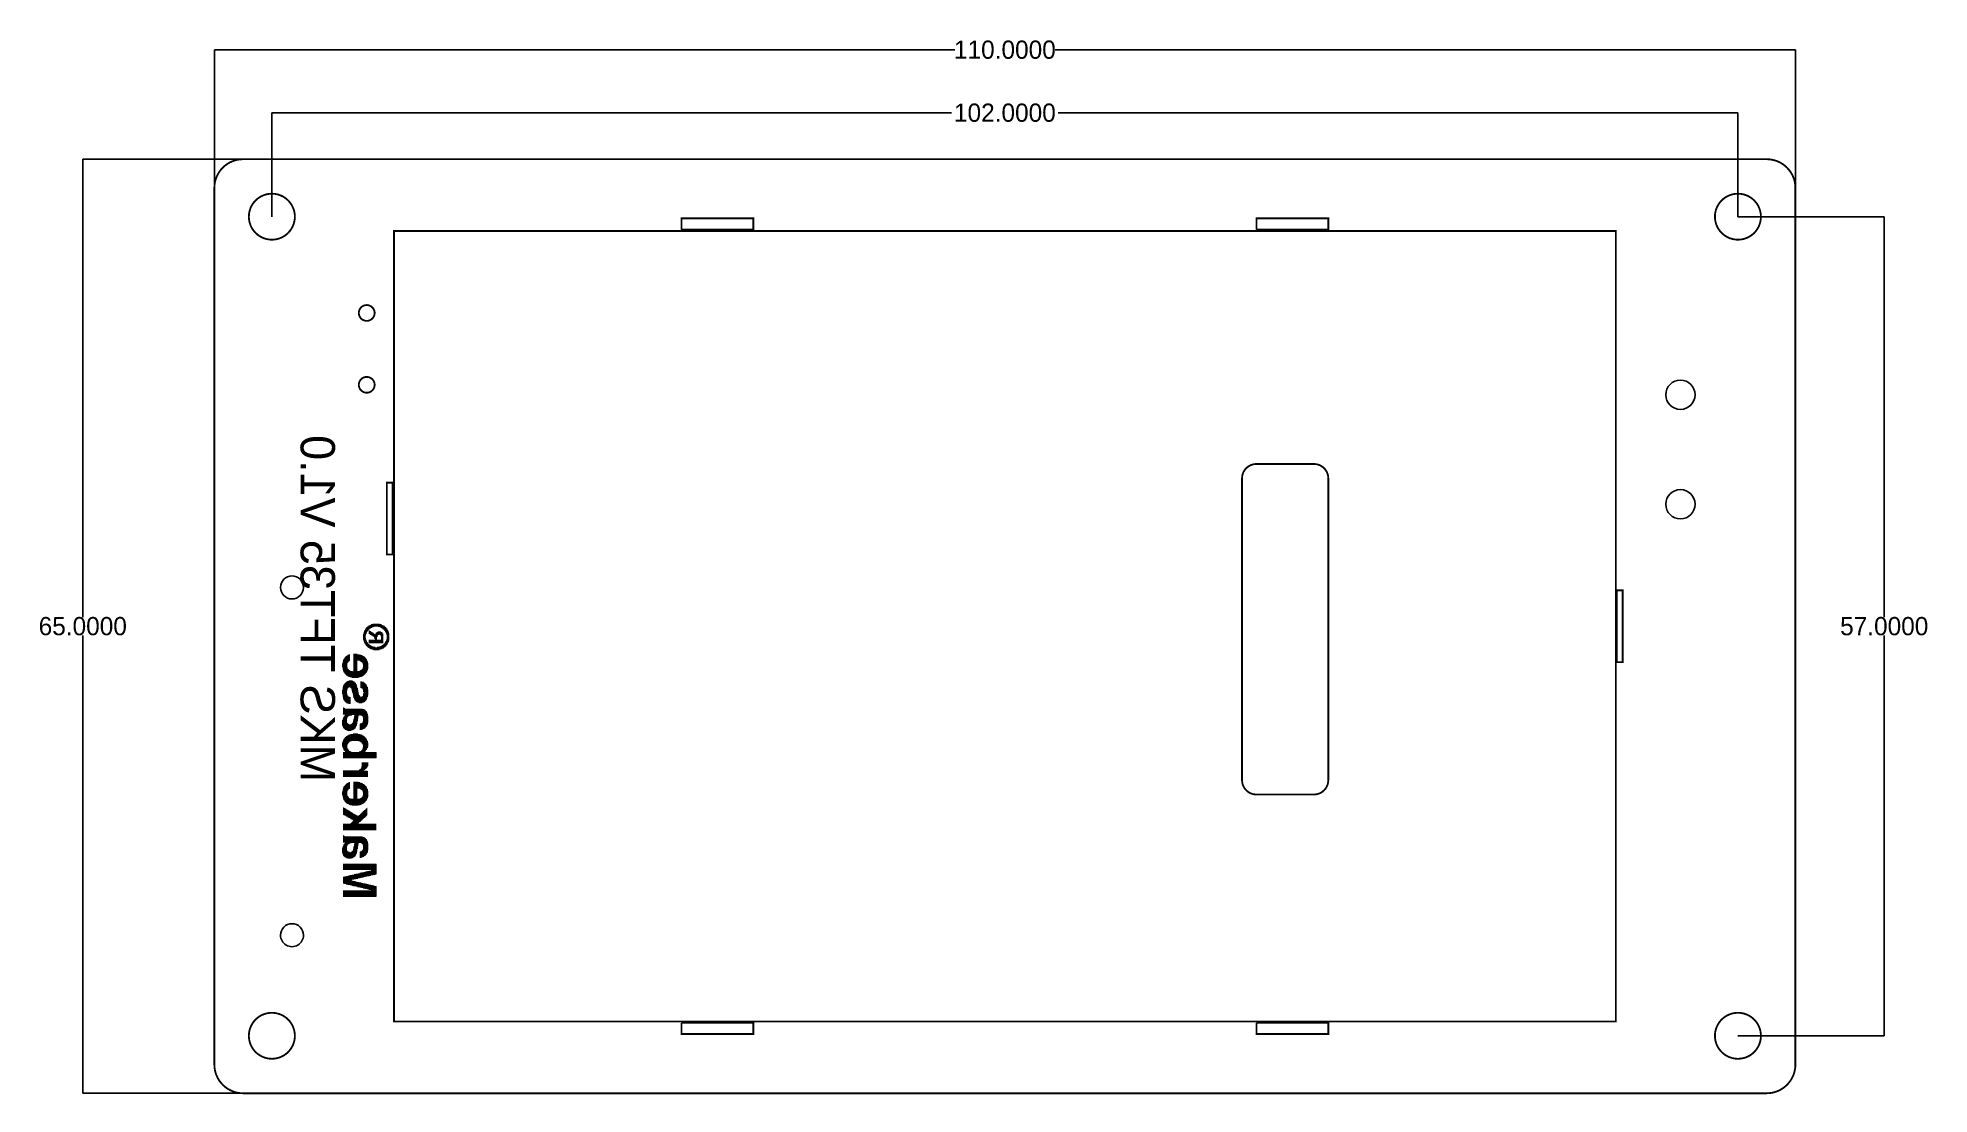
# Model space of a CAD drawing. Extents: x -4814 to 366, y -3 to 2892.
import ezdxf
from ezdxf.enums import TextEntityAlignment as Align

# ---------------------------------------------------------------- set-up
doc = ezdxf.new("R2010")
doc.units = 0
doc.header["$MEASUREMENT"] = 0
doc.layers.get('0').update_dxf_attribs({"linetype": 'CONTINUOUS'})
doc.layers.get('Defpoints').update_dxf_attribs({"linetype": 'CONTINUOUS'})
for name, color, linetype in [('BG_OUTLINE', 1, 'CONTINUOUS'), ('BG_SILKSCREEN_BOTTOM', 1, 'CONTINUOUS'), ('PG_SILKSCREEN_BOTTOM', 3, 'CONTINUOUS'), ('PIN_SOLDERMASK_BOTTOM', 5, 'CONTINUOUS')]:
    doc.layers.add(name, color=color, linetype=linetype)
doc.dimstyles.new('副本 Standard', dxfattribs={"dimtxt": 50, "dimasz": 0.18, "dimexe": 0.18, "dimexo": 0.0625, "dimgap": 0.09, "dimtad": 0, "dimtih": 1, "dimtoh": 1, "dimdec": 4, "dimlfac": 0.0254, "dimzin": 0, "dimdsep": 46, "dimtxsty": 'Standard', "dimcen": 0.09, "dimadec": 0, "dimazin": 0, "dimtfac": 1, "dimtdec": 4, "dimtofl": 0, "dimtmove": 0, "dimatfit": 3, "dimfxl": 1, "dimtolj": 1, "dimtzin": 0, "dimarcsym": 0})

msp = doc.modelspace()

# ---------------------------------------------------------------- texts
at = {"layer": 'PG_SILKSCREEN_BOTTOM', "text_generation_flag": 2, "width": 0.978723}
msp.add_text('MKS TFT35 V1.0', height=94, rotation=270, dxfattribs=at).set_placement((-4094.48, 1803.146), align=Align.RIGHT)

# ---------------------------------------------------------------- blocks, each defined once
blk = doc.blocks.new('*D9')
at = {"color": 0, "linetype": 'Continuous', "lineweight": -2}
for p, q in [((-4330.7, 2480.4), (-4330.7, 2859)), ((-4330.5, 2858.8), (-2302.9, 2858.8)), ((-0.2, 2858.8), (-2027.8, 2858.8)), ((0, 2480.4), (0, 2859))]:
    blk.add_line(p, q, dxfattribs=at)
at = {"color": 0, "linetype": 'Continuous'}
for points in [[(-4330.5, 2858.8), (-4330.5, 2858.8), (-4330.7, 2858.8)], [(-0.2, 2858.8), (-0.2, 2858.8), (0, 2858.8)]]:
    blk.add_solid(points, dxfattribs=at)
at = {"layer": 'Defpoints', "color": 0, "linetype": 'Continuous'}
for p in [(0, 2858.8), (-4330.7, 2480.3), (0, 2480.3)]:
    blk.add_point(p, dxfattribs=at)
at = {"color": 0, "linetype": 'Continuous', "insert": (-2165.4, 2858.8), "char_height": 50, "attachment_point": 5}
blk.add_mtext('\\A1;110.0000', dxfattribs=at)
blk = doc.blocks.new('*D10')
at = {"color": 0, "linetype": 'Continuous', "lineweight": -2}
for p, q in [((-4173.2, 2401.6), (-4173.2, 2686.4)), ((-4173, 2686.2), (-2311.3, 2686.2)), ((-157.7, 2686.2), (-2019.4, 2686.2)), ((-157.5, 2401.6), (-157.5, 2686.4))]:
    blk.add_line(p, q, dxfattribs=at)
at = {"color": 0, "linetype": 'Continuous'}
for points in [[(-4173, 2686.3), (-4173, 2686.2), (-4173.2, 2686.2)], [(-157.7, 2686.3), (-157.7, 2686.2), (-157.5, 2686.2)]]:
    blk.add_solid(points, dxfattribs=at)
at = {"layer": 'Defpoints', "color": 0, "linetype": 'Continuous'}
for p in [(-157.5, 2686.2), (-4173.2, 2401.6), (-157.5, 2401.6)]:
    blk.add_point(p, dxfattribs=at)
at = {"color": 0, "linetype": 'Continuous', "insert": (-2165.4, 2686.2), "char_height": 50, "attachment_point": 5}
blk.add_mtext('\\A1;102.0000', dxfattribs=at)
blk = doc.blocks.new('*D11')
at = {"color": 0, "linetype": 'Continuous', "lineweight": -2}
for p, q in [((-4252, 2559.1), (-4691.4, 2559.1)), ((-4691.2, 2558.9), (-4691.2, 1304.6)), ((-4691.2, 0.2), (-4691.2, 1254.4)), ((-4252, 0), (-4691.4, 0))]:
    blk.add_line(p, q, dxfattribs=at)
at = {"color": 0, "linetype": 'Continuous'}
for points in [[(-4691.3, 2558.9), (-4691.2, 2558.9), (-4691.2, 2559.1)], [(-4691.3, 0.2), (-4691.2, 0.2), (-4691.2, 0)]]:
    blk.add_solid(points, dxfattribs=at)
at = {"layer": 'Defpoints', "color": 0, "linetype": 'Continuous'}
for p in [(-4252, 2559.1), (-4691.2, 0), (-4252, 0)]:
    blk.add_point(p, dxfattribs=at)
at = {"color": 0, "linetype": 'Continuous', "insert": (-4691.2, 1279.5), "char_height": 50, "attachment_point": 5}
blk.add_mtext('\\A1;65.0000', dxfattribs=at)
blk = doc.blocks.new('*D12')
at = {"color": 0, "linetype": 'Continuous', "lineweight": -2}
for p, q in [((-157.4, 2401.6), (243.5, 2401.6)), ((243.3, 2401.4), (243.3, 1304.6)), ((243.3, 157.7), (243.3, 1254.4)), ((-157.4, 157.5), (243.5, 157.5))]:
    blk.add_line(p, q, dxfattribs=at)
at = {"color": 0, "linetype": 'Continuous'}
for points in [[(243.3, 2401.4), (243.4, 2401.4), (243.3, 2401.6)], [(243.3, 157.7), (243.4, 157.7), (243.3, 157.5)]]:
    blk.add_solid(points, dxfattribs=at)
at = {"layer": 'Defpoints', "color": 0, "linetype": 'Continuous'}
for p in [(-157.5, 2401.6), (243.3, 2401.6), (-157.5, 157.5)]:
    blk.add_point(p, dxfattribs=at)
at = {"color": 0, "linetype": 'Continuous', "insert": (243.3, 1279.5), "char_height": 50, "attachment_point": 5}
blk.add_mtext('\\A1;57.0000', dxfattribs=at)

# ---------------------------------------------------------------- dimensions: what is measured, and where the dimension line sits
at = {"linetype": 'Continuous'}
for base, p1, p2, picture, middle in [((0, 2858.80478), (-4330.709, 2480.315), (0, 2480.315), '*D9', (-2165.3545, 2858.80478)), ((-157.48065, 2686.22471), (-4173.22869, 2401.57461), (-157.48065, 2401.57461), '*D10', (-2165.35467, 2686.22471))]:
    dim = msp.add_linear_dim(base=base, p1=p1, p2=p2, dimstyle='副本 Standard', dxfattribs=at)
    dim.commit()
    dim.dimension.update_dxf_attribs({"geometry": picture, "text_midpoint": middle})
for base, p1, p2, picture, middle in [((-4691.22866, 0), (-4251.969, 2559.055), (-4251.969, 0), '*D11', (-4691.22866, 1279.5275)), ((243.33622, 2401.57461), (-157.48065, 157.48012), (-157.48065, 2401.57461), '*D12', (243.33622, 1279.52736))]:
    dim = msp.add_linear_dim(base=base, p1=p1, p2=p2, angle=90, dimstyle='副本 Standard', dxfattribs=at)
    dim.commit()
    dim.dimension.update_dxf_attribs({"geometry": picture, "text_midpoint": middle})

# ---------------------------------------------------------------- linework, layer by layer
at = {"layer": 'BG_OUTLINE'}
for points, format in [([(-4251.969, 0, 5, 5, 0), (-78.74, 0, 5, 5, 0.414212), (0, 78.74, 5, 5, 0), (0, 2480.315, 5, 5, 0.414211), (-78.74, 2559.055, 5, 5, 0), (-4251.969, 2559.055, 5, 5, 0.414212), (-4330.709, 2480.315, 5, 5, 0), (-4330.709, 78.74, 5, 5, 0.414213)], "xyseb"), ([(-4110.237, 2401.575, 5, 5, 1), (-4236.22037, 2401.57421, 5, 5, 1)], "xyseb"), ([(-94.489, 2401.575, 5, 5, 1), (-220.47231, 2401.57421, 5, 5, 1)], "xyseb"), ([(-3891.733, 2137.795, 5, 5, 1), (-3935.03933, 2137.79516, 5, 5, 1)], "xyseb"), ([(-3891.733, 2137.795, 5, 5, 1), (-3935.03917, 2137.79539, 5, 5, 1)], "xyseb"), ([(-3891.732, 1940.945, 5, 5, 1), (-3935.04017, 1940.94461, 5, 5, 1)], "xyseb"), ([(-3891.733, 1940.945, 5, 5, 1), (-3935.03933, 1940.94437, 5, 5, 1)], "xyseb"), ([(-1515.748, 1684.646, 5, 5, 0), (-1515.748, 857.874, 5, 5, 0.414209), (-1476.378, 818.504, 5, 5, 0), (-1318.897, 818.504, 5, 5, 0.414209), (-1279.527, 857.874, 5, 5, 0), (-1279.527, 1684.646, 5, 5, 0.414212), (-1318.897, 1724.016, 5, 5, 0), (-1476.378, 1724.016, 5, 5, 0.414212)], "xyseb"), ([(-1515.748, 1684.646, 5, 5, 0), (-1515.748, 857.874, 5, 5, 0.414214), (-1476.378, 818.504, 5, 5, 0), (-1318.897, 818.504, 5, 5, 0.414214), (-1279.527, 857.874, 5, 5, 0), (-1279.527, 1684.646, 5, 5, 0.414214), (-1318.897, 1724.016, 5, 5, 0), (-1476.378, 1724.016, 5, 5, 0.414214)], "xyseb"), ([(-3842.519, 1476.063, 5, 5, 0), (-3858.267, 1476.063, 5, 5, 0), (-3858.267, 1672.914, 5, 5, 0), (-3842.519, 1672.914, 5, 5, 0)], "xyseb"), ([(-4086.615, 1385.823, 1), (-4149.60717, 1385.825, 1)], "xyb"), ([(-488.996, 1377.953, 5, 5, 0), (-473.248, 1377.953, 5, 5, 0), (-473.248, 1181.103, 5, 5, 0), (-488.996, 1181.103, 5, 5, 0)], "xyseb"), ([(-4086.615, 433.067, 1), (-4149.60717, 433.06919, 1)], "xyb"), ([(-4110.237, 157.48, 5, 5, 1), (-4236.22037, 157.48024, 5, 5, 1)], "xyseb"), ([(-94.489, 157.48, 5, 5, 1), (-220.47231, 157.48024, 5, 5, 1)], "xyseb")]:
    msp.add_lwpolyline(points, format=format, close=True, dxfattribs=at)
for points in [[(-3051.181, 2381.142, 5, 5, 0), (-3051.181, 2396.89, 5, 5, 0), (-2854.33, 2396.89, 5, 5, 0), (-2854.33, 2381.142, 5, 5, 0)], [(-3051.181, 2366.142, 5, 5, 0), (-3051.181, 2381.89, 5, 5, 0)], [(-2854.33, 2381.89, 5, 5, 0), (-2854.33, 2366.142, 5, 5, 0), (-3051.181, 2366.142, 5, 5, 0)], [(-1279.527, 2381.142, 5, 5, 0), (-1279.527, 2396.89, 5, 5, 0), (-1476.378, 2396.89, 5, 5, 0), (-1476.378, 2381.142, 5, 5, 0)], [(-1476.378, 2366.142, 5, 5, 0), (-1279.527, 2366.142, 5, 5, 0), (-1279.527, 2381.89, 5, 5, 0)], [(-1476.378, 2381.89, 5, 5, 0), (-1476.378, 2366.142, 5, 5, 0)], [(-3051.181, 192.914, 5, 5, 0), (-2854.33, 192.914, 5, 5, 0), (-2854.33, 177.166, 5, 5, 0)], [(-3051.181, 177.166, 5, 5, 0), (-3051.181, 192.914, 5, 5, 0)], [(-2854.33, 177.914, 5, 5, 0), (-2854.33, 162.166, 5, 5, 0), (-3051.181, 162.166, 5, 5, 0), (-3051.181, 177.914, 5, 5, 0)], [(-1476.378, 192.914, 5, 5, 0), (-1279.527, 192.914, 5, 5, 0), (-1279.527, 177.166, 5, 5, 0)], [(-1476.378, 177.166, 5, 5, 0), (-1476.378, 192.914, 5, 5, 0)], [(-1279.527, 177.914, 5, 5, 0), (-1279.527, 162.166, 5, 5, 0), (-1476.378, 162.166, 5, 5, 0), (-1476.378, 177.914, 5, 5, 0)]]:
    msp.add_lwpolyline(points, format="xyseb", dxfattribs=at)
at = {"layer": 'BG_SILKSCREEN_BOTTOM'}
for points in [[(-3922.717, 1241.307, 1.201, 1.201, 0), (-3922.717, 1259.307, 1.201, 1.201, 0)], [(-3921.516, 1237.705, 1.201, 1.201, 0), (-3921.516, 1264.106, 1.201, 1.201, 0)], [(-3920.315, 1234.106, 1.201, 1.201, 0), (-3920.315, 1266.508, 1.201, 1.201, 0)], [(-3919.114, 1231.705, 1.201, 1.201, 0), (-3919.114, 1268.906, 1.201, 1.201, 0)], [(-3917.918, 1230.508, 1.201, 1.201, 0), (-3917.918, 1271.307, 1.201, 1.201, 0)], [(-3916.717, 1228.106, 1.201, 1.201, 0), (-3916.717, 1272.508, 1.201, 1.201, 0)], [(-3915.516, 1254.508, 1.201, 1.201, 0), (-3915.516, 1274.906, 1.201, 1.201, 0)], [(-3915.516, 1226.906, 1.201, 1.201, 0), (-3915.516, 1247.307, 1.201, 1.201, 0)], [(-3914.315, 1258.106, 1.201, 1.201, 0), (-3914.315, 1276.106, 1.201, 1.201, 0)], [(-3913.114, 1261.705, 1.201, 1.201, 0), (-3913.114, 1277.307, 1.201, 1.201, 0)], [(-3911.918, 1264.106, 1.201, 1.201, 0), (-3911.918, 1278.508, 1.201, 1.201, 0)], [(-3910.717, 1265.307, 1.201, 1.201, 0), (-3910.717, 1279.705, 1.201, 1.201, 0)], [(-3909.516, 1267.705, 1.201, 1.201, 0), (-3909.516, 1279.705, 1.201, 1.201, 0)], [(-3908.315, 1268.906, 1.201, 1.201, 0), (-3908.315, 1280.906, 1.201, 1.201, 0)], [(-3907.114, 1270.106, 1.201, 1.201, 0), (-3907.114, 1282.106, 1.201, 1.201, 0)], [(-3907.114, 1258.106, 1.201, 1.201, 0), (-3907.114, 1268.906, 1.201, 1.201, 0)], [(-3905.918, 1271.307, 1.201, 1.201, 0), (-3905.918, 1282.106, 1.201, 1.201, 0)], [(-3905.918, 1256.906, 1.201, 1.201, 0), (-3905.918, 1267.705, 1.201, 1.201, 0)], [(-3904.717, 1272.508, 1.201, 1.201, 0), (-3904.717, 1283.307, 1.201, 1.201, 0)], [(-3904.717, 1256.906, 1.201, 1.201, 0), (-3904.717, 1267.705, 1.201, 1.201, 0)], [(-3903.516, 1272.508, 1.201, 1.201, 0), (-3903.516, 1283.307, 1.201, 1.201, 0)], [(-3903.516, 1255.705, 1.201, 1.201, 0), (-3903.516, 1266.508, 1.201, 1.201, 0)], [(-3902.315, 1273.705, 1.201, 1.201, 0), (-3902.315, 1284.508, 1.201, 1.201, 0)], [(-3902.315, 1255.705, 1.201, 1.201, 0), (-3902.315, 1266.508, 1.201, 1.201, 0)], [(-3901.114, 1274.906, 1.201, 1.201, 0), (-3901.114, 1284.508, 1.201, 1.201, 0)], [(-3901.114, 1254.508, 1.201, 1.201, 0), (-3901.114, 1265.307, 1.201, 1.201, 0)], [(-3899.918, 1274.906, 1.201, 1.201, 0), (-3899.918, 1285.705, 1.201, 1.201, 0)], [(-3899.918, 1253.307, 1.201, 1.201, 0), (-3899.918, 1264.106, 1.201, 1.201, 0)], [(-3898.717, 1276.106, 1.201, 1.201, 0), (-3898.717, 1285.705, 1.201, 1.201, 0)], [(-3898.717, 1253.307, 1.201, 1.201, 0), (-3898.717, 1264.106, 1.201, 1.201, 0)], [(-3897.516, 1276.106, 1.201, 1.201, 0), (-3897.516, 1285.705, 1.201, 1.201, 0)], [(-3897.516, 1252.106, 1.201, 1.201, 0), (-3897.516, 1262.906, 1.201, 1.201, 0)], [(-3896.315, 1276.106, 1.201, 1.201, 0), (-3896.315, 1286.906, 1.201, 1.201, 0)], [(-3896.315, 1252.106, 1.201, 1.201, 0), (-3896.315, 1261.705, 1.201, 1.201, 0)], [(-3895.114, 1277.307, 1.201, 1.201, 0), (-3895.114, 1286.906, 1.201, 1.201, 0)], [(-3895.114, 1250.906, 1.201, 1.201, 0), (-3895.114, 1261.705, 1.201, 1.201, 0)], [(-3893.918, 1277.307, 1.201, 1.201, 0), (-3893.918, 1286.906, 1.201, 1.201, 0)], [(-3893.918, 1249.705, 1.201, 1.201, 0), (-3893.918, 1260.508, 1.201, 1.201, 0)], [(-3892.717, 1277.307, 1.201, 1.201, 0), (-3892.717, 1286.906, 1.201, 1.201, 0)], [(-3892.717, 1248.508, 1.201, 1.201, 0), (-3892.717, 1259.307, 1.201, 1.201, 0)], [(-3891.516, 1278.508, 1.201, 1.201, 0), (-3891.516, 1286.906, 1.201, 1.201, 0)], [(-3891.516, 1244.906, 1.201, 1.201, 0), (-3891.516, 1258.106, 1.201, 1.201, 0)], [(-3890.315, 1278.508, 1.201, 1.201, 0), (-3890.315, 1286.906, 1.201, 1.201, 0)], [(-3890.315, 1232.906, 1.201, 1.201, 0), (-3890.315, 1256.906, 1.201, 1.201, 0)], [(-3889.114, 1278.508, 1.201, 1.201, 0), (-3889.114, 1286.906, 1.201, 1.201, 0)], [(-3889.114, 1232.906, 1.201, 1.201, 0), (-3889.114, 1259.307, 1.201, 1.201, 0)], [(-3887.918, 1278.508, 1.201, 1.201, 0), (-3887.918, 1286.906, 1.201, 1.201, 0)], [(-3887.918, 1232.906, 1.201, 1.201, 0), (-3887.918, 1261.705, 1.201, 1.201, 0)], [(-3886.717, 1278.508, 1.201, 1.201, 0), (-3886.717, 1286.906, 1.201, 1.201, 0)], [(-3886.717, 1232.906, 1.201, 1.201, 0), (-3886.717, 1262.906, 1.201, 1.201, 0)], [(-3885.516, 1278.508, 1.201, 1.201, 0), (-3885.516, 1286.906, 1.201, 1.201, 0)], [(-3885.516, 1232.906, 1.201, 1.201, 0), (-3885.516, 1264.106, 1.201, 1.201, 0)], [(-3884.315, 1278.508, 1.201, 1.201, 0), (-3884.315, 1286.906, 1.201, 1.201, 0)], [(-3884.315, 1249.705, 1.201, 1.201, 0), (-3884.315, 1264.106, 1.201, 1.201, 0)], [(-3883.114, 1278.508, 1.201, 1.201, 0), (-3883.114, 1286.906, 1.201, 1.201, 0)], [(-3883.114, 1254.508, 1.201, 1.201, 0), (-3883.114, 1265.307, 1.201, 1.201, 0)], [(-3881.918, 1277.307, 1.201, 1.201, 0), (-3881.918, 1286.906, 1.201, 1.201, 0)], [(-3881.918, 1255.705, 1.201, 1.201, 0), (-3881.918, 1265.307, 1.201, 1.201, 0)], [(-3880.717, 1277.307, 1.201, 1.201, 0), (-3880.717, 1286.906, 1.201, 1.201, 0)], [(-3880.717, 1255.705, 1.201, 1.201, 0), (-3880.717, 1265.307, 1.201, 1.201, 0)], [(-3879.516, 1277.307, 1.201, 1.201, 0), (-3879.516, 1286.906, 1.201, 1.201, 0)], [(-3879.516, 1256.906, 1.201, 1.201, 0), (-3879.516, 1265.307, 1.201, 1.201, 0)], [(-3878.315, 1277.307, 1.201, 1.201, 0), (-3878.315, 1286.906, 1.201, 1.201, 0)], [(-3878.315, 1255.705, 1.201, 1.201, 0), (-3878.315, 1265.307, 1.201, 1.201, 0)], [(-3877.114, 1276.106, 1.201, 1.201, 0), (-3877.114, 1285.705, 1.201, 1.201, 0)], [(-3877.114, 1255.705, 1.201, 1.201, 0), (-3877.114, 1265.307, 1.201, 1.201, 0)], [(-3875.918, 1276.106, 1.201, 1.201, 0), (-3875.918, 1285.705, 1.201, 1.201, 0)], [(-3875.918, 1254.508, 1.201, 1.201, 0), (-3875.918, 1265.307, 1.201, 1.201, 0)], [(-3874.717, 1274.906, 1.201, 1.201, 0), (-3874.717, 1285.705, 1.201, 1.201, 0)], [(-3874.717, 1252.106, 1.201, 1.201, 0), (-3874.717, 1265.307, 1.201, 1.201, 0)], [(-3873.516, 1274.906, 1.201, 1.201, 0), (-3873.516, 1284.508, 1.201, 1.201, 0)], [(-3873.516, 1232.906, 1.201, 1.201, 0), (-3873.516, 1264.106, 1.201, 1.201, 0)], [(-3872.315, 1273.705, 1.201, 1.201, 0), (-3872.315, 1284.508, 1.201, 1.201, 0)], [(-3872.315, 1232.906, 1.201, 1.201, 0), (-3872.315, 1264.106, 1.201, 1.201, 0)], [(-3871.114, 1273.705, 1.201, 1.201, 0), (-3871.114, 1283.307, 1.201, 1.201, 0)], [(-3871.114, 1232.906, 1.201, 1.201, 0), (-3871.114, 1262.906, 1.201, 1.201, 0)], [(-3869.918, 1272.508, 1.201, 1.201, 0), (-3869.918, 1283.307, 1.201, 1.201, 0)], [(-3869.918, 1232.906, 1.201, 1.201, 0), (-3869.918, 1261.705, 1.201, 1.201, 0)], [(-3868.717, 1271.307, 1.201, 1.201, 0), (-3868.717, 1282.106, 1.201, 1.201, 0)], [(-3868.717, 1232.906, 1.201, 1.201, 0), (-3868.717, 1259.307, 1.201, 1.201, 0)], [(-3867.516, 1270.106, 1.201, 1.201, 0), (-3867.516, 1282.106, 1.201, 1.201, 0)], [(-3866.315, 1268.906, 1.201, 1.201, 0), (-3866.315, 1280.906, 1.201, 1.201, 0)], [(-3865.114, 1267.705, 1.201, 1.201, 0), (-3865.114, 1280.906, 1.201, 1.201, 0)], [(-3863.918, 1266.508, 1.201, 1.201, 0), (-3863.918, 1279.705, 1.201, 1.201, 0)], [(-3862.717, 1264.106, 1.201, 1.201, 0), (-3862.717, 1278.508, 1.201, 1.201, 0)], [(-3861.516, 1261.705, 1.201, 1.201, 0), (-3861.516, 1277.307, 1.201, 1.201, 0)], [(-3860.315, 1259.307, 1.201, 1.201, 0), (-3860.315, 1276.106, 1.201, 1.201, 0)], [(-3859.114, 1255.705, 1.201, 1.201, 0), (-3859.114, 1274.906, 1.201, 1.201, 0)], [(-3859.114, 1225.705, 1.201, 1.201, 0), (-3859.114, 1244.906, 1.201, 1.201, 0)], [(-3857.918, 1228.106, 1.201, 1.201, 0), (-3857.918, 1273.705, 1.201, 1.201, 0)], [(-3856.717, 1229.307, 1.201, 1.201, 0), (-3856.717, 1271.307, 1.201, 1.201, 0)], [(-3855.516, 1231.705, 1.201, 1.201, 0), (-3855.516, 1268.906, 1.201, 1.201, 0)], [(-3854.315, 1234.106, 1.201, 1.201, 0), (-3854.315, 1267.705, 1.201, 1.201, 0)], [(-3853.114, 1236.508, 1.201, 1.201, 0), (-3853.114, 1264.106, 1.201, 1.201, 0)], [(-3851.918, 1240.106, 1.201, 1.201, 0), (-3851.918, 1260.508, 1.201, 1.201, 0)], [(-3974.315, 1150.106, 1.201, 1.201, 0), (-3974.315, 1193.307, 1.201, 1.201, 0)], [(-3973.114, 1148.906, 1.201, 1.201, 0), (-3973.114, 1194.508, 1.201, 1.201, 0)], [(-3971.918, 1147.705, 1.201, 1.201, 0), (-3971.918, 1195.705, 1.201, 1.201, 0)], [(-3970.717, 1146.508, 1.201, 1.201, 0), (-3970.717, 1196.906, 1.201, 1.201, 0)], [(-3969.516, 1145.307, 1.201, 1.201, 0), (-3969.516, 1198.106, 1.201, 1.201, 0)], [(-3968.315, 1144.106, 1.201, 1.201, 0), (-3968.315, 1199.307, 1.201, 1.201, 0)], [(-3967.114, 1144.106, 1.201, 1.201, 0), (-3967.114, 1199.307, 1.201, 1.201, 0)], [(-3965.918, 1177.705, 1.201, 1.201, 0), (-3965.918, 1200.508, 1.201, 1.201, 0)], [(-3964.717, 1180.106, 1.201, 1.201, 0), (-3964.717, 1201.705, 1.201, 1.201, 0)], [(-3963.516, 1182.508, 1.201, 1.201, 0), (-3963.516, 1201.705, 1.201, 1.201, 0)], [(-3962.315, 1182.508, 1.201, 1.201, 0), (-3962.315, 1202.906, 1.201, 1.201, 0)], [(-3961.114, 1183.705, 1.201, 1.201, 0), (-3961.114, 1202.906, 1.201, 1.201, 0)], [(-3959.918, 1184.906, 1.201, 1.201, 0), (-3959.918, 1202.906, 1.201, 1.201, 0)], [(-3949.114, 1138.106, 1.201, 1.201, 0), (-3949.114, 1204.106, 1.201, 1.201, 0)], [(-3947.918, 1138.106, 1.201, 1.201, 0), (-3947.918, 1204.106, 1.201, 1.201, 0)], [(-3946.717, 1138.106, 1.201, 1.201, 0), (-3946.717, 1204.106, 1.201, 1.201, 0)], [(-3945.516, 1138.106, 1.201, 1.201, 0), (-3945.516, 1204.106, 1.201, 1.201, 0)], [(-3944.315, 1138.106, 1.201, 1.201, 0), (-3944.315, 1204.106, 1.201, 1.201, 0)], [(-3943.114, 1138.106, 1.201, 1.201, 0), (-3943.114, 1204.106, 1.201, 1.201, 0)], [(-3941.918, 1138.106, 1.201, 1.201, 0), (-3941.918, 1204.106, 1.201, 1.201, 0)], [(-3940.717, 1138.106, 1.201, 1.201, 0), (-3940.717, 1204.106, 1.201, 1.201, 0)], [(-3939.516, 1138.106, 1.201, 1.201, 0), (-3939.516, 1204.106, 1.201, 1.201, 0)], [(-3938.315, 1184.906, 1.201, 1.201, 0), (-3938.315, 1202.906, 1.201, 1.201, 0)], [(-3937.114, 1184.906, 1.201, 1.201, 0), (-3937.114, 1202.906, 1.201, 1.201, 0)], [(-3935.918, 1184.906, 1.201, 1.201, 0), (-3935.918, 1202.906, 1.201, 1.201, 0)], [(-3934.717, 1184.906, 1.201, 1.201, 0), (-3934.717, 1202.906, 1.201, 1.201, 0)], [(-3933.516, 1184.906, 1.201, 1.201, 0), (-3933.516, 1202.906, 1.201, 1.201, 0)], [(-3932.315, 1183.705, 1.201, 1.201, 0), (-3932.315, 1201.705, 1.201, 1.201, 0)], [(-3931.114, 1183.705, 1.201, 1.201, 0), (-3931.114, 1201.705, 1.201, 1.201, 0)], [(-3929.918, 1182.508, 1.201, 1.201, 0), (-3929.918, 1201.705, 1.201, 1.201, 0)], [(-3928.717, 1181.307, 1.201, 1.201, 0), (-3928.717, 1200.508, 1.201, 1.201, 0)], [(-3927.516, 1181.307, 1.201, 1.201, 0), (-3927.516, 1200.508, 1.201, 1.201, 0)], [(-3926.315, 1180.106, 1.201, 1.201, 0), (-3926.315, 1200.508, 1.201, 1.201, 0)], [(-3925.114, 1177.705, 1.201, 1.201, 0), (-3925.114, 1199.307, 1.201, 1.201, 0)], [(-3923.918, 1175.307, 1.201, 1.201, 0), (-3923.918, 1199.307, 1.201, 1.201, 0)], [(-3922.717, 1144.106, 1.201, 1.201, 0), (-3922.717, 1198.106, 1.201, 1.201, 0)], [(-3921.516, 1144.106, 1.201, 1.201, 0), (-3921.516, 1196.906, 1.201, 1.201, 0)], [(-3920.315, 1145.307, 1.201, 1.201, 0), (-3920.315, 1196.906, 1.201, 1.201, 0)], [(-3919.114, 1146.508, 1.201, 1.201, 0), (-3919.114, 1195.705, 1.201, 1.201, 0)], [(-3917.918, 1147.705, 1.201, 1.201, 0), (-3917.918, 1194.508, 1.201, 1.201, 0)], [(-3916.717, 1148.906, 1.201, 1.201, 0), (-3916.717, 1193.307, 1.201, 1.201, 0)], [(-3915.516, 1150.106, 1.201, 1.201, 0), (-3915.516, 1192.106, 1.201, 1.201, 0)], [(-3914.315, 1225.705, 1.201, 1.201, 0), (-3914.315, 1242.508, 1.201, 1.201, 0)], [(-3913.114, 1223.307, 1.201, 1.201, 0), (-3913.114, 1238.906, 1.201, 1.201, 0)], [(-3911.918, 1223.307, 1.201, 1.201, 0), (-3911.918, 1236.508, 1.201, 1.201, 0)], [(-3910.717, 1222.106, 1.201, 1.201, 0), (-3910.717, 1235.307, 1.201, 1.201, 0)], [(-3909.516, 1220.906, 1.201, 1.201, 0), (-3909.516, 1232.906, 1.201, 1.201, 0)], [(-3908.315, 1219.705, 1.201, 1.201, 0), (-3908.315, 1231.705, 1.201, 1.201, 0)], [(-3907.114, 1232.906, 1.201, 1.201, 0), (-3907.114, 1242.508, 1.201, 1.201, 0)], [(-3907.114, 1219.705, 1.201, 1.201, 0), (-3907.114, 1230.508, 1.201, 1.201, 0)], [(-3905.918, 1232.906, 1.201, 1.201, 0), (-3905.918, 1242.508, 1.201, 1.201, 0)], [(-3905.918, 1218.508, 1.201, 1.201, 0), (-3905.918, 1229.307, 1.201, 1.201, 0)], [(-3904.717, 1232.906, 1.201, 1.201, 0), (-3904.717, 1242.508, 1.201, 1.201, 0)], [(-3904.717, 1217.307, 1.201, 1.201, 0), (-3904.717, 1229.307, 1.201, 1.201, 0)], [(-3903.516, 1232.906, 1.201, 1.201, 0), (-3903.516, 1242.508, 1.201, 1.201, 0)], [(-3903.516, 1217.307, 1.201, 1.201, 0), (-3903.516, 1228.106, 1.201, 1.201, 0)], [(-3902.315, 1232.906, 1.201, 1.201, 0), (-3902.315, 1242.508, 1.201, 1.201, 0)], [(-3902.315, 1216.106, 1.201, 1.201, 0), (-3902.315, 1226.906, 1.201, 1.201, 0)], [(-3901.114, 1232.906, 1.201, 1.201, 0), (-3901.114, 1242.508, 1.201, 1.201, 0)], [(-3901.114, 1216.106, 1.201, 1.201, 0), (-3901.114, 1226.906, 1.201, 1.201, 0)], [(-3899.918, 1232.906, 1.201, 1.201, 0), (-3899.918, 1242.508, 1.201, 1.201, 0)], [(-3899.918, 1216.106, 1.201, 1.201, 0), (-3899.918, 1225.705, 1.201, 1.201, 0)], [(-3898.717, 1232.906, 1.201, 1.201, 0), (-3898.717, 1242.508, 1.201, 1.201, 0)], [(-3898.717, 1214.906, 1.201, 1.201, 0), (-3898.717, 1225.705, 1.201, 1.201, 0)], [(-3897.516, 1232.906, 1.201, 1.201, 0), (-3897.516, 1242.508, 1.201, 1.201, 0)], [(-3897.516, 1214.906, 1.201, 1.201, 0), (-3897.516, 1224.508, 1.201, 1.201, 0)], [(-3896.315, 1232.906, 1.201, 1.201, 0), (-3896.315, 1242.508, 1.201, 1.201, 0)], [(-3896.315, 1214.906, 1.201, 1.201, 0), (-3896.315, 1224.508, 1.201, 1.201, 0)], [(-3895.114, 1232.906, 1.201, 1.201, 0), (-3895.114, 1242.508, 1.201, 1.201, 0)], [(-3895.114, 1213.705, 1.201, 1.201, 0), (-3895.114, 1223.307, 1.201, 1.201, 0)], [(-3893.918, 1232.906, 1.201, 1.201, 0), (-3893.918, 1242.508, 1.201, 1.201, 0)], [(-3893.918, 1213.705, 1.201, 1.201, 0), (-3893.918, 1223.307, 1.201, 1.201, 0)], [(-3892.717, 1232.906, 1.201, 1.201, 0), (-3892.717, 1242.508, 1.201, 1.201, 0)], [(-3892.717, 1213.705, 1.201, 1.201, 0), (-3892.717, 1223.307, 1.201, 1.201, 0)], [(-3891.516, 1232.906, 1.201, 1.201, 0), (-3891.516, 1242.508, 1.201, 1.201, 0)], [(-3891.516, 1213.705, 1.201, 1.201, 0), (-3891.516, 1223.307, 1.201, 1.201, 0)], [(-3890.315, 1213.705, 1.201, 1.201, 0), (-3890.315, 1223.307, 1.201, 1.201, 0)], [(-3889.114, 1213.705, 1.201, 1.201, 0), (-3889.114, 1222.106, 1.201, 1.201, 0)], [(-3887.918, 1213.705, 1.201, 1.201, 0), (-3887.918, 1222.106, 1.201, 1.201, 0)], [(-3886.717, 1213.705, 1.201, 1.201, 0), (-3886.717, 1222.106, 1.201, 1.201, 0)], [(-3885.516, 1213.705, 1.201, 1.201, 0), (-3885.516, 1222.106, 1.201, 1.201, 0)], [(-3884.315, 1232.906, 1.201, 1.201, 0), (-3884.315, 1242.508, 1.201, 1.201, 0)], [(-3884.315, 1213.705, 1.201, 1.201, 0), (-3884.315, 1223.307, 1.201, 1.201, 0)], [(-3883.114, 1232.906, 1.201, 1.201, 0), (-3883.114, 1242.508, 1.201, 1.201, 0)], [(-3883.114, 1213.705, 1.201, 1.201, 0), (-3883.114, 1223.307, 1.201, 1.201, 0)], [(-3881.918, 1232.906, 1.201, 1.201, 0), (-3881.918, 1242.508, 1.201, 1.201, 0)], [(-3881.918, 1213.705, 1.201, 1.201, 0), (-3881.918, 1223.307, 1.201, 1.201, 0)], [(-3880.717, 1232.906, 1.201, 1.201, 0), (-3880.717, 1242.508, 1.201, 1.201, 0)], [(-3880.717, 1213.705, 1.201, 1.201, 0), (-3880.717, 1223.307, 1.201, 1.201, 0)], [(-3879.516, 1232.906, 1.201, 1.201, 0), (-3879.516, 1242.508, 1.201, 1.201, 0)], [(-3879.516, 1213.705, 1.201, 1.201, 0), (-3879.516, 1223.307, 1.201, 1.201, 0)], [(-3878.315, 1232.906, 1.201, 1.201, 0), (-3878.315, 1242.508, 1.201, 1.201, 0)], [(-3878.315, 1214.906, 1.201, 1.201, 0), (-3878.315, 1224.508, 1.201, 1.201, 0)], [(-3877.114, 1232.906, 1.201, 1.201, 0), (-3877.114, 1242.508, 1.201, 1.201, 0)], [(-3877.114, 1214.906, 1.201, 1.201, 0), (-3877.114, 1224.508, 1.201, 1.201, 0)], [(-3875.918, 1232.906, 1.201, 1.201, 0), (-3875.918, 1242.508, 1.201, 1.201, 0)], [(-3875.918, 1214.906, 1.201, 1.201, 0), (-3875.918, 1225.705, 1.201, 1.201, 0)], [(-3874.717, 1232.906, 1.201, 1.201, 0), (-3874.717, 1242.508, 1.201, 1.201, 0)], [(-3874.717, 1216.106, 1.201, 1.201, 0), (-3874.717, 1225.705, 1.201, 1.201, 0)], [(-3873.516, 1216.106, 1.201, 1.201, 0), (-3873.516, 1225.705, 1.201, 1.201, 0)], [(-3872.315, 1216.106, 1.201, 1.201, 0), (-3872.315, 1226.906, 1.201, 1.201, 0)], [(-3871.114, 1217.307, 1.201, 1.201, 0), (-3871.114, 1228.106, 1.201, 1.201, 0)], [(-3869.918, 1217.307, 1.201, 1.201, 0), (-3869.918, 1228.106, 1.201, 1.201, 0)], [(-3868.717, 1218.508, 1.201, 1.201, 0), (-3868.717, 1229.307, 1.201, 1.201, 0)], [(-3867.516, 1218.508, 1.201, 1.201, 0), (-3867.516, 1230.508, 1.201, 1.201, 0)], [(-3866.315, 1219.705, 1.201, 1.201, 0), (-3866.315, 1231.705, 1.201, 1.201, 0)], [(-3865.114, 1220.906, 1.201, 1.201, 0), (-3865.114, 1232.906, 1.201, 1.201, 0)], [(-3863.918, 1222.106, 1.201, 1.201, 0), (-3863.918, 1234.106, 1.201, 1.201, 0)], [(-3862.717, 1222.106, 1.201, 1.201, 0), (-3862.717, 1236.508, 1.201, 1.201, 0)], [(-3861.516, 1223.307, 1.201, 1.201, 0), (-3861.516, 1238.906, 1.201, 1.201, 0)], [(-3860.315, 1224.508, 1.201, 1.201, 0), (-3860.315, 1241.307, 1.201, 1.201, 0)], [(-3980.315, 1166.906, 1.201, 1.201, 0), (-3980.315, 1177.705, 1.201, 1.201, 0)], [(-3979.114, 1159.705, 1.201, 1.201, 0), (-3979.114, 1183.705, 1.201, 1.201, 0)], [(-3977.918, 1157.307, 1.201, 1.201, 0), (-3977.918, 1187.307, 1.201, 1.201, 0)], [(-3976.717, 1153.705, 1.201, 1.201, 0), (-3976.717, 1189.705, 1.201, 1.201, 0)], [(-3975.516, 1152.508, 1.201, 1.201, 0), (-3975.516, 1190.906, 1.201, 1.201, 0)], [(-3965.918, 1142.906, 1.201, 1.201, 0), (-3965.918, 1166.906, 1.201, 1.201, 0)], [(-3964.717, 1141.705, 1.201, 1.201, 0), (-3964.717, 1163.307, 1.201, 1.201, 0)], [(-3963.516, 1141.705, 1.201, 1.201, 0), (-3963.516, 1162.106, 1.201, 1.201, 0)], [(-3962.315, 1140.508, 1.201, 1.201, 0), (-3962.315, 1160.906, 1.201, 1.201, 0)], [(-3961.114, 1140.508, 1.201, 1.201, 0), (-3961.114, 1159.705, 1.201, 1.201, 0)], [(-3959.918, 1140.508, 1.201, 1.201, 0), (-3959.918, 1158.508, 1.201, 1.201, 0)], [(-3958.717, 1139.307, 1.201, 1.201, 0), (-3958.717, 1158.508, 1.201, 1.201, 0)], [(-3957.516, 1139.307, 1.201, 1.201, 0), (-3957.516, 1157.307, 1.201, 1.201, 0)], [(-3956.315, 1139.307, 1.201, 1.201, 0), (-3956.315, 1157.307, 1.201, 1.201, 0)], [(-3955.114, 1139.307, 1.201, 1.201, 0), (-3955.114, 1157.307, 1.201, 1.201, 0)], [(-3953.918, 1138.106, 1.201, 1.201, 0), (-3953.918, 1157.307, 1.201, 1.201, 0)], [(-3952.717, 1138.106, 1.201, 1.201, 0), (-3952.717, 1157.307, 1.201, 1.201, 0)], [(-3951.516, 1138.106, 1.201, 1.201, 0), (-3951.516, 1156.106, 1.201, 1.201, 0)], [(-3950.315, 1138.106, 1.201, 1.201, 0), (-3950.315, 1156.106, 1.201, 1.201, 0)], [(-3938.315, 1138.106, 1.201, 1.201, 0), (-3938.315, 1157.307, 1.201, 1.201, 0)], [(-3937.114, 1138.106, 1.201, 1.201, 0), (-3937.114, 1157.307, 1.201, 1.201, 0)], [(-3935.918, 1138.106, 1.201, 1.201, 0), (-3935.918, 1157.307, 1.201, 1.201, 0)], [(-3934.717, 1139.307, 1.201, 1.201, 0), (-3934.717, 1157.307, 1.201, 1.201, 0)], [(-3933.516, 1139.307, 1.201, 1.201, 0), (-3933.516, 1157.307, 1.201, 1.201, 0)], [(-3932.315, 1139.307, 1.201, 1.201, 0), (-3932.315, 1158.508, 1.201, 1.201, 0)], [(-3931.114, 1139.307, 1.201, 1.201, 0), (-3931.114, 1158.508, 1.201, 1.201, 0)], [(-3929.918, 1140.508, 1.201, 1.201, 0), (-3929.918, 1159.705, 1.201, 1.201, 0)], [(-3928.717, 1140.508, 1.201, 1.201, 0), (-3928.717, 1159.705, 1.201, 1.201, 0)], [(-3927.516, 1140.508, 1.201, 1.201, 0), (-3927.516, 1160.906, 1.201, 1.201, 0)], [(-3926.315, 1141.705, 1.201, 1.201, 0), (-3926.315, 1162.106, 1.201, 1.201, 0)], [(-3925.114, 1141.705, 1.201, 1.201, 0), (-3925.114, 1163.307, 1.201, 1.201, 0)], [(-3923.918, 1142.906, 1.201, 1.201, 0), (-3923.918, 1166.906, 1.201, 1.201, 0)], [(-3914.315, 1151.307, 1.201, 1.201, 0), (-3914.315, 1190.906, 1.201, 1.201, 0)], [(-3913.114, 1153.705, 1.201, 1.201, 0), (-3913.114, 1188.508, 1.201, 1.201, 0)], [(-3911.918, 1154.906, 1.201, 1.201, 0), (-3911.918, 1186.106, 1.201, 1.201, 0)], [(-3910.717, 1158.508, 1.201, 1.201, 0), (-3910.717, 1183.705, 1.201, 1.201, 0)], [(-3909.516, 1162.106, 1.201, 1.201, 0), (-3909.516, 1178.906, 1.201, 1.201, 0)], [(-3980.315, 1092.508, 1.201, 1.201, 0), (-3980.315, 1105.705, 1.201, 1.201, 0)], [(-3979.114, 1085.307, 1.201, 1.201, 0), (-3979.114, 1112.906, 1.201, 1.201, 0)], [(-3977.918, 1080.508, 1.201, 1.201, 0), (-3977.918, 1116.508, 1.201, 1.201, 0)], [(-3976.717, 1078.106, 1.201, 1.201, 0), (-3976.717, 1118.906, 1.201, 1.201, 0)], [(-3975.516, 1075.705, 1.201, 1.201, 0), (-3975.516, 1120.106, 1.201, 1.201, 0)], [(-3974.315, 1074.508, 1.201, 1.201, 0), (-3974.315, 1122.508, 1.201, 1.201, 0)], [(-3973.114, 1072.106, 1.201, 1.201, 0), (-3973.114, 1123.705, 1.201, 1.201, 0)], [(-3971.918, 1070.906, 1.201, 1.201, 0), (-3971.918, 1124.906, 1.201, 1.201, 0)], [(-3970.717, 1070.906, 1.201, 1.201, 0), (-3970.717, 1126.106, 1.201, 1.201, 0)], [(-3969.516, 1069.705, 1.201, 1.201, 0), (-3969.516, 1127.307, 1.201, 1.201, 0)], [(-3968.315, 1068.508, 1.201, 1.201, 0), (-3968.315, 1127.307, 1.201, 1.201, 0)], [(-3967.114, 1103.307, 1.201, 1.201, 0), (-3967.114, 1128.508, 1.201, 1.201, 0)], [(-3967.114, 1068.508, 1.201, 1.201, 0), (-3967.114, 1096.106, 1.201, 1.201, 0)], [(-3965.918, 1106.906, 1.201, 1.201, 0), (-3965.918, 1129.705, 1.201, 1.201, 0)], [(-3965.918, 1067.307, 1.201, 1.201, 0), (-3965.918, 1091.307, 1.201, 1.201, 0)], [(-3964.717, 1109.307, 1.201, 1.201, 0), (-3964.717, 1129.705, 1.201, 1.201, 0)], [(-3964.717, 1067.307, 1.201, 1.201, 0), (-3964.717, 1088.906, 1.201, 1.201, 0)], [(-3963.516, 1110.508, 1.201, 1.201, 0), (-3963.516, 1129.705, 1.201, 1.201, 0)], [(-3963.516, 1067.307, 1.201, 1.201, 0), (-3963.516, 1087.705, 1.201, 1.201, 0)], [(-3962.315, 1111.705, 1.201, 1.201, 0), (-3962.315, 1130.906, 1.201, 1.201, 0)], [(-3961.114, 1111.705, 1.201, 1.201, 0), (-3961.114, 1130.906, 1.201, 1.201, 0)], [(-3959.918, 1111.705, 1.201, 1.201, 0), (-3959.918, 1130.906, 1.201, 1.201, 0)], [(-3958.717, 1111.705, 1.201, 1.201, 0), (-3958.717, 1130.906, 1.201, 1.201, 0)], [(-3957.516, 1110.508, 1.201, 1.201, 0), (-3957.516, 1130.906, 1.201, 1.201, 0)], [(-3956.315, 1109.307, 1.201, 1.201, 0), (-3956.315, 1130.906, 1.201, 1.201, 0)], [(-3955.114, 1106.906, 1.201, 1.201, 0), (-3955.114, 1130.906, 1.201, 1.201, 0)], [(-3953.918, 1102.106, 1.201, 1.201, 0), (-3953.918, 1130.906, 1.201, 1.201, 0)], [(-3952.717, 1097.307, 1.201, 1.201, 0), (-3952.717, 1130.906, 1.201, 1.201, 0)], [(-3951.516, 1092.508, 1.201, 1.201, 0), (-3951.516, 1129.705, 1.201, 1.201, 0)], [(-3950.315, 1087.705, 1.201, 1.201, 0), (-3950.315, 1129.705, 1.201, 1.201, 0)], [(-3949.114, 1082.906, 1.201, 1.201, 0), (-3949.114, 1128.508, 1.201, 1.201, 0)], [(-3947.918, 1080.508, 1.201, 1.201, 0), (-3947.918, 1128.508, 1.201, 1.201, 0)], [(-3946.717, 1078.106, 1.201, 1.201, 0), (-3946.717, 1127.307, 1.201, 1.201, 0)], [(-3945.516, 1075.705, 1.201, 1.201, 0), (-3945.516, 1126.106, 1.201, 1.201, 0)], [(-3944.315, 1074.508, 1.201, 1.201, 0), (-3944.315, 1124.906, 1.201, 1.201, 0)], [(-3943.114, 1073.307, 1.201, 1.201, 0), (-3943.114, 1123.705, 1.201, 1.201, 0)], [(-3941.918, 1072.106, 1.201, 1.201, 0), (-3941.918, 1121.307, 1.201, 1.201, 0)], [(-3940.717, 1070.906, 1.201, 1.201, 0), (-3940.717, 1117.705, 1.201, 1.201, 0)], [(-3939.516, 1070.906, 1.201, 1.201, 0), (-3939.516, 1114.106, 1.201, 1.201, 0)], [(-3938.315, 1069.705, 1.201, 1.201, 0), (-3938.315, 1110.508, 1.201, 1.201, 0)], [(-3937.114, 1069.705, 1.201, 1.201, 0), (-3937.114, 1104.508, 1.201, 1.201, 0)], [(-3935.918, 1069.705, 1.201, 1.201, 0), (-3935.918, 1099.705, 1.201, 1.201, 0)], [(-3934.717, 1068.508, 1.201, 1.201, 0), (-3934.717, 1094.906, 1.201, 1.201, 0)], [(-3933.516, 1068.508, 1.201, 1.201, 0), (-3933.516, 1091.307, 1.201, 1.201, 0)], [(-3932.315, 1068.508, 1.201, 1.201, 0), (-3932.315, 1088.906, 1.201, 1.201, 0)], [(-3931.114, 1068.508, 1.201, 1.201, 0), (-3931.114, 1087.705, 1.201, 1.201, 0)], [(-3929.918, 1110.508, 1.201, 1.201, 0), (-3929.918, 1128.508, 1.201, 1.201, 0)], [(-3928.717, 1109.307, 1.201, 1.201, 0), (-3928.717, 1128.508, 1.201, 1.201, 0)], [(-3927.516, 1109.307, 1.201, 1.201, 0), (-3927.516, 1128.508, 1.201, 1.201, 0)], [(-3926.315, 1109.307, 1.201, 1.201, 0), (-3926.315, 1127.307, 1.201, 1.201, 0)], [(-3926.315, 1068.508, 1.201, 1.201, 0), (-3926.315, 1087.705, 1.201, 1.201, 0)], [(-3925.114, 1106.906, 1.201, 1.201, 0), (-3925.114, 1127.307, 1.201, 1.201, 0)], [(-3925.114, 1069.705, 1.201, 1.201, 0), (-3925.114, 1087.705, 1.201, 1.201, 0)], [(-3923.918, 1105.705, 1.201, 1.201, 0), (-3923.918, 1127.307, 1.201, 1.201, 0)], [(-3923.918, 1069.705, 1.201, 1.201, 0), (-3923.918, 1088.906, 1.201, 1.201, 0)], [(-3922.717, 1099.705, 1.201, 1.201, 0), (-3922.717, 1127.307, 1.201, 1.201, 0)], [(-3922.717, 1069.705, 1.201, 1.201, 0), (-3922.717, 1096.106, 1.201, 1.201, 0)], [(-3921.516, 1070.906, 1.201, 1.201, 0), (-3921.516, 1126.106, 1.201, 1.201, 0)], [(-3920.315, 1070.906, 1.201, 1.201, 0), (-3920.315, 1124.906, 1.201, 1.201, 0)], [(-3919.114, 1072.106, 1.201, 1.201, 0), (-3919.114, 1124.906, 1.201, 1.201, 0)], [(-3917.918, 1073.307, 1.201, 1.201, 0), (-3917.918, 1123.705, 1.201, 1.201, 0)], [(-3916.717, 1074.508, 1.201, 1.201, 0), (-3916.717, 1122.508, 1.201, 1.201, 0)], [(-3915.516, 1075.705, 1.201, 1.201, 0), (-3915.516, 1121.307, 1.201, 1.201, 0)], [(-3914.315, 1076.906, 1.201, 1.201, 0), (-3914.315, 1120.106, 1.201, 1.201, 0)], [(-3913.114, 1079.307, 1.201, 1.201, 0), (-3913.114, 1117.705, 1.201, 1.201, 0)], [(-3911.918, 1081.705, 1.201, 1.201, 0), (-3911.918, 1115.307, 1.201, 1.201, 0)], [(-3910.717, 1085.307, 1.201, 1.201, 0), (-3910.717, 1112.906, 1.201, 1.201, 0)], [(-3909.516, 1090.106, 1.201, 1.201, 0), (-3909.516, 1106.906, 1.201, 1.201, 0)], [(-3979.114, 1038.508, 1.201, 1.201, 0), (-3979.114, 1039.705, 1.201, 1.201, 0)], [(-3977.918, 1037.307, 1.201, 1.201, 0), (-3977.918, 1057.705, 1.201, 1.201, 0)], [(-3976.717, 1037.307, 1.201, 1.201, 0), (-3976.717, 1057.705, 1.201, 1.201, 0)], [(-3975.516, 1037.307, 1.201, 1.201, 0), (-3975.516, 1056.508, 1.201, 1.201, 0)], [(-3974.315, 1037.307, 1.201, 1.201, 0), (-3974.315, 1055.307, 1.201, 1.201, 0)], [(-3973.114, 1037.307, 1.201, 1.201, 0), (-3973.114, 1055.307, 1.201, 1.201, 0)], [(-3973.114, 996.508, 1.201, 1.201, 0), (-3973.114, 1036.106, 1.201, 1.201, 0)], [(-3971.918, 995.307, 1.201, 1.201, 0), (-3971.918, 1054.106, 1.201, 1.201, 0)], [(-3970.717, 995.307, 1.201, 1.201, 0), (-3970.717, 1054.106, 1.201, 1.201, 0)], [(-3969.516, 994.106, 1.201, 1.201, 0), (-3969.516, 1054.106, 1.201, 1.201, 0)], [(-3968.315, 994.106, 1.201, 1.201, 0), (-3968.315, 1054.106, 1.201, 1.201, 0)], [(-3967.114, 1026.508, 1.201, 1.201, 0), (-3967.114, 1054.106, 1.201, 1.201, 0)], [(-3965.918, 1028.906, 1.201, 1.201, 0), (-3965.918, 1054.106, 1.201, 1.201, 0)], [(-3964.717, 1031.307, 1.201, 1.201, 0), (-3964.717, 1054.106, 1.201, 1.201, 0)], [(-3963.516, 1032.508, 1.201, 1.201, 0), (-3963.516, 1054.106, 1.201, 1.201, 0)], [(-3962.315, 1066.106, 1.201, 1.201, 0), (-3962.315, 1086.508, 1.201, 1.201, 0)], [(-3962.315, 1033.705, 1.201, 1.201, 0), (-3962.315, 1054.106, 1.201, 1.201, 0)], [(-3961.114, 1066.106, 1.201, 1.201, 0), (-3961.114, 1086.508, 1.201, 1.201, 0)], [(-3961.114, 1033.705, 1.201, 1.201, 0), (-3961.114, 1054.106, 1.201, 1.201, 0)], [(-3959.918, 1066.106, 1.201, 1.201, 0), (-3959.918, 1085.307, 1.201, 1.201, 0)], [(-3959.918, 1034.906, 1.201, 1.201, 0), (-3959.918, 1054.106, 1.201, 1.201, 0)], [(-3958.717, 1066.106, 1.201, 1.201, 0), (-3958.717, 1085.307, 1.201, 1.201, 0)], [(-3958.717, 1034.906, 1.201, 1.201, 0), (-3958.717, 1054.106, 1.201, 1.201, 0)], [(-3957.516, 1066.106, 1.201, 1.201, 0), (-3957.516, 1085.307, 1.201, 1.201, 0)], [(-3957.516, 1034.906, 1.201, 1.201, 0), (-3957.516, 1054.106, 1.201, 1.201, 0)], [(-3956.315, 1034.906, 1.201, 1.201, 0), (-3956.315, 1054.106, 1.201, 1.201, 0)], [(-3955.114, 1034.906, 1.201, 1.201, 0), (-3955.114, 1054.106, 1.201, 1.201, 0)], [(-3953.918, 1034.906, 1.201, 1.201, 0), (-3953.918, 1054.106, 1.201, 1.201, 0)], [(-3952.717, 1036.106, 1.201, 1.201, 0), (-3952.717, 1054.106, 1.201, 1.201, 0)], [(-3951.516, 1036.106, 1.201, 1.201, 0), (-3951.516, 1054.106, 1.201, 1.201, 0)], [(-3950.315, 1036.106, 1.201, 1.201, 0), (-3950.315, 1054.106, 1.201, 1.201, 0)], [(-3949.114, 1036.106, 1.201, 1.201, 0), (-3949.114, 1054.106, 1.201, 1.201, 0)], [(-3947.918, 1036.106, 1.201, 1.201, 0), (-3947.918, 1054.106, 1.201, 1.201, 0)], [(-3946.717, 997.705, 1.201, 1.201, 0), (-3946.717, 1054.106, 1.201, 1.201, 0)], [(-3945.516, 998.906, 1.201, 1.201, 0), (-3945.516, 1054.106, 1.201, 1.201, 0)], [(-3944.315, 1000.106, 1.201, 1.201, 0), (-3944.315, 1054.106, 1.201, 1.201, 0)], [(-3943.114, 1002.508, 1.201, 1.201, 0), (-3943.114, 1054.106, 1.201, 1.201, 0)], [(-3941.918, 1004.906, 1.201, 1.201, 0), (-3941.918, 1054.106, 1.201, 1.201, 0)], [(-3940.717, 1007.307, 1.201, 1.201, 0), (-3940.717, 1054.106, 1.201, 1.201, 0)], [(-3939.516, 1012.106, 1.201, 1.201, 0), (-3939.516, 1054.106, 1.201, 1.201, 0)], [(-3938.315, 1019.307, 1.201, 1.201, 0), (-3938.315, 1054.106, 1.201, 1.201, 0)], [(-3937.114, 1026.508, 1.201, 1.201, 0), (-3937.114, 1054.106, 1.201, 1.201, 0)], [(-3935.918, 1032.508, 1.201, 1.201, 0), (-3935.918, 1054.106, 1.201, 1.201, 0)], [(-3934.717, 1034.906, 1.201, 1.201, 0), (-3934.717, 1054.106, 1.201, 1.201, 0)], [(-3933.516, 1034.906, 1.201, 1.201, 0), (-3933.516, 1054.106, 1.201, 1.201, 0)], [(-3932.315, 1036.106, 1.201, 1.201, 0), (-3932.315, 1054.106, 1.201, 1.201, 0)], [(-3931.114, 1036.106, 1.201, 1.201, 0), (-3931.114, 1054.106, 1.201, 1.201, 0)], [(-3929.918, 1068.508, 1.201, 1.201, 0), (-3929.918, 1086.508, 1.201, 1.201, 0)], [(-3929.918, 1034.906, 1.201, 1.201, 0), (-3929.918, 1054.106, 1.201, 1.201, 0)], [(-3928.717, 1068.508, 1.201, 1.201, 0), (-3928.717, 1086.508, 1.201, 1.201, 0)], [(-3928.717, 1034.906, 1.201, 1.201, 0), (-3928.717, 1054.106, 1.201, 1.201, 0)], [(-3927.516, 1068.508, 1.201, 1.201, 0), (-3927.516, 1086.508, 1.201, 1.201, 0)], [(-3927.516, 1034.906, 1.201, 1.201, 0), (-3927.516, 1054.106, 1.201, 1.201, 0)], [(-3926.315, 1033.705, 1.201, 1.201, 0), (-3926.315, 1054.106, 1.201, 1.201, 0)], [(-3925.114, 1032.508, 1.201, 1.201, 0), (-3925.114, 1054.106, 1.201, 1.201, 0)], [(-3923.918, 1030.106, 1.201, 1.201, 0), (-3923.918, 1052.906, 1.201, 1.201, 0)], [(-3922.717, 997.705, 1.201, 1.201, 0), (-3922.717, 1052.906, 1.201, 1.201, 0)], [(-3921.516, 997.705, 1.201, 1.201, 0), (-3921.516, 1052.906, 1.201, 1.201, 0)], [(-3920.315, 998.906, 1.201, 1.201, 0), (-3920.315, 1051.705, 1.201, 1.201, 0)], [(-3919.114, 998.906, 1.201, 1.201, 0), (-3919.114, 1051.705, 1.201, 1.201, 0)], [(-3917.918, 1000.106, 1.201, 1.201, 0), (-3917.918, 1050.508, 1.201, 1.201, 0)], [(-3916.717, 1001.307, 1.201, 1.201, 0), (-3916.717, 1049.307, 1.201, 1.201, 0)], [(-3915.516, 1002.508, 1.201, 1.201, 0), (-3915.516, 1048.106, 1.201, 1.201, 0)], [(-3914.315, 1003.705, 1.201, 1.201, 0), (-3914.315, 1046.906, 1.201, 1.201, 0)], [(-3913.114, 1004.906, 1.201, 1.201, 0), (-3913.114, 1045.705, 1.201, 1.201, 0)], [(-3911.918, 1007.307, 1.201, 1.201, 0), (-3911.918, 1043.307, 1.201, 1.201, 0)], [(-3910.717, 1009.705, 1.201, 1.201, 0), (-3910.717, 1039.705, 1.201, 1.201, 0)], [(-3980.315, 1007.307, 1.201, 1.201, 0), (-3980.315, 1022.906, 1.201, 1.201, 0)], [(-3979.114, 1003.705, 1.201, 1.201, 0), (-3979.114, 1026.508, 1.201, 1.201, 0)], [(-3977.918, 1001.307, 1.201, 1.201, 0), (-3977.918, 1028.906, 1.201, 1.201, 0)], [(-3976.717, 1000.106, 1.201, 1.201, 0), (-3976.717, 1031.307, 1.201, 1.201, 0)], [(-3975.516, 998.906, 1.201, 1.201, 0), (-3975.516, 1032.508, 1.201, 1.201, 0)], [(-3974.315, 997.705, 1.201, 1.201, 0), (-3974.315, 1034.906, 1.201, 1.201, 0)], [(-3967.114, 994.106, 1.201, 1.201, 0), (-3967.114, 1015.705, 1.201, 1.201, 0)], [(-3965.918, 992.906, 1.201, 1.201, 0), (-3965.918, 1014.508, 1.201, 1.201, 0)], [(-3964.717, 992.906, 1.201, 1.201, 0), (-3964.717, 1013.307, 1.201, 1.201, 0)], [(-3963.516, 992.906, 1.201, 1.201, 0), (-3963.516, 1012.106, 1.201, 1.201, 0)], [(-3962.315, 992.906, 1.201, 1.201, 0), (-3962.315, 1012.106, 1.201, 1.201, 0)], [(-3961.114, 992.906, 1.201, 1.201, 0), (-3961.114, 1010.906, 1.201, 1.201, 0)], [(-3959.918, 992.906, 1.201, 1.201, 0), (-3959.918, 1010.906, 1.201, 1.201, 0)], [(-3958.717, 992.906, 1.201, 1.201, 0), (-3958.717, 1010.906, 1.201, 1.201, 0)], [(-3957.516, 992.906, 1.201, 1.201, 0), (-3957.516, 1010.906, 1.201, 1.201, 0)], [(-3956.315, 992.906, 1.201, 1.201, 0), (-3956.315, 1012.106, 1.201, 1.201, 0)], [(-3956.315, 964.106, 1.201, 1.201, 0), (-3956.315, 984.508, 1.201, 1.201, 0)], [(-3955.114, 994.106, 1.201, 1.201, 0), (-3955.114, 1012.106, 1.201, 1.201, 0)], [(-3955.114, 964.106, 1.201, 1.201, 0), (-3955.114, 984.508, 1.201, 1.201, 0)], [(-3953.918, 994.106, 1.201, 1.201, 0), (-3953.918, 1013.307, 1.201, 1.201, 0)], [(-3953.918, 965.307, 1.201, 1.201, 0), (-3953.918, 984.508, 1.201, 1.201, 0)], [(-3952.717, 994.106, 1.201, 1.201, 0), (-3952.717, 1014.508, 1.201, 1.201, 0)], [(-3952.717, 965.307, 1.201, 1.201, 0), (-3952.717, 984.508, 1.201, 1.201, 0)], [(-3951.516, 995.307, 1.201, 1.201, 0), (-3951.516, 1016.906, 1.201, 1.201, 0)], [(-3951.516, 965.307, 1.201, 1.201, 0), (-3951.516, 984.508, 1.201, 1.201, 0)], [(-3950.315, 995.307, 1.201, 1.201, 0), (-3950.315, 1020.508, 1.201, 1.201, 0)], [(-3950.315, 965.307, 1.201, 1.201, 0), (-3950.315, 985.705, 1.201, 1.201, 0)], [(-3949.114, 996.508, 1.201, 1.201, 0), (-3949.114, 1026.508, 1.201, 1.201, 0)], [(-3949.114, 965.307, 1.201, 1.201, 0), (-3949.114, 985.705, 1.201, 1.201, 0)], [(-3947.918, 996.508, 1.201, 1.201, 0), (-3947.918, 1032.508, 1.201, 1.201, 0)], [(-3947.918, 965.307, 1.201, 1.201, 0), (-3947.918, 985.705, 1.201, 1.201, 0)], [(-3946.717, 965.307, 1.201, 1.201, 0), (-3946.717, 985.705, 1.201, 1.201, 0)], [(-3945.516, 965.307, 1.201, 1.201, 0), (-3945.516, 985.705, 1.201, 1.201, 0)], [(-3944.315, 965.307, 1.201, 1.201, 0), (-3944.315, 985.705, 1.201, 1.201, 0)], [(-3943.114, 965.307, 1.201, 1.201, 0), (-3943.114, 985.705, 1.201, 1.201, 0)], [(-3941.918, 965.307, 1.201, 1.201, 0), (-3941.918, 985.705, 1.201, 1.201, 0)], [(-3940.717, 965.307, 1.201, 1.201, 0), (-3940.717, 985.705, 1.201, 1.201, 0)], [(-3939.516, 965.307, 1.201, 1.201, 0), (-3939.516, 985.705, 1.201, 1.201, 0)], [(-3938.315, 965.307, 1.201, 1.201, 0), (-3938.315, 985.705, 1.201, 1.201, 0)], [(-3937.114, 965.307, 1.201, 1.201, 0), (-3937.114, 984.508, 1.201, 1.201, 0)], [(-3935.918, 964.106, 1.201, 1.201, 0), (-3935.918, 984.508, 1.201, 1.201, 0)], [(-3934.717, 964.106, 1.201, 1.201, 0), (-3934.717, 984.508, 1.201, 1.201, 0)], [(-3933.516, 964.106, 1.201, 1.201, 0), (-3933.516, 984.508, 1.201, 1.201, 0)], [(-3932.315, 995.307, 1.201, 1.201, 0), (-3932.315, 1012.106, 1.201, 1.201, 0)], [(-3932.315, 962.906, 1.201, 1.201, 0), (-3932.315, 984.508, 1.201, 1.201, 0)], [(-3931.114, 995.307, 1.201, 1.201, 0), (-3931.114, 1013.307, 1.201, 1.201, 0)], [(-3929.918, 995.307, 1.201, 1.201, 0), (-3929.918, 1013.307, 1.201, 1.201, 0)], [(-3928.717, 995.307, 1.201, 1.201, 0), (-3928.717, 1013.307, 1.201, 1.201, 0)], [(-3927.516, 995.307, 1.201, 1.201, 0), (-3927.516, 1014.508, 1.201, 1.201, 0)], [(-3926.315, 996.508, 1.201, 1.201, 0), (-3926.315, 1014.508, 1.201, 1.201, 0)], [(-3925.114, 996.508, 1.201, 1.201, 0), (-3925.114, 1016.906, 1.201, 1.201, 0)], [(-3923.918, 996.508, 1.201, 1.201, 0), (-3923.918, 1019.307, 1.201, 1.201, 0)], [(-3909.516, 1015.705, 1.201, 1.201, 0), (-3909.516, 1034.906, 1.201, 1.201, 0)], [(-3980.315, 949.705, 1.201, 1.201, 0), (-3980.315, 961.705, 1.201, 1.201, 0)], [(-3979.114, 946.106, 1.201, 1.201, 0), (-3979.114, 965.307, 1.201, 1.201, 0)], [(-3977.918, 943.705, 1.201, 1.201, 0), (-3977.918, 967.705, 1.201, 1.201, 0)], [(-3977.918, 917.307, 1.201, 1.201, 0), (-3977.918, 935.307, 1.201, 1.201, 0)], [(-3976.717, 941.307, 1.201, 1.201, 0), (-3976.717, 970.106, 1.201, 1.201, 0)], [(-3976.717, 917.307, 1.201, 1.201, 0), (-3976.717, 935.307, 1.201, 1.201, 0)], [(-3975.516, 938.906, 1.201, 1.201, 0), (-3975.516, 971.307, 1.201, 1.201, 0)], [(-3975.516, 917.307, 1.201, 1.201, 0), (-3975.516, 935.307, 1.201, 1.201, 0)], [(-3974.315, 937.705, 1.201, 1.201, 0), (-3974.315, 973.705, 1.201, 1.201, 0)], [(-3974.315, 917.307, 1.201, 1.201, 0), (-3974.315, 935.307, 1.201, 1.201, 0)], [(-3973.114, 936.508, 1.201, 1.201, 0), (-3973.114, 974.906, 1.201, 1.201, 0)], [(-3973.114, 917.307, 1.201, 1.201, 0), (-3973.114, 935.307, 1.201, 1.201, 0)], [(-3971.918, 917.307, 1.201, 1.201, 0), (-3971.918, 976.106, 1.201, 1.201, 0)], [(-3970.717, 917.307, 1.201, 1.201, 0), (-3970.717, 977.307, 1.201, 1.201, 0)], [(-3969.516, 917.307, 1.201, 1.201, 0), (-3969.516, 978.508, 1.201, 1.201, 0)], [(-3968.315, 917.307, 1.201, 1.201, 0), (-3968.315, 978.508, 1.201, 1.201, 0)], [(-3967.114, 917.307, 1.201, 1.201, 0), (-3967.114, 979.705, 1.201, 1.201, 0)], [(-3965.918, 954.508, 1.201, 1.201, 0), (-3965.918, 980.906, 1.201, 1.201, 0)], [(-3965.918, 917.307, 1.201, 1.201, 0), (-3965.918, 946.106, 1.201, 1.201, 0)], [(-3964.717, 956.906, 1.201, 1.201, 0), (-3964.717, 980.906, 1.201, 1.201, 0)], [(-3964.717, 917.307, 1.201, 1.201, 0), (-3964.717, 943.705, 1.201, 1.201, 0)], [(-3963.516, 959.307, 1.201, 1.201, 0), (-3963.516, 982.106, 1.201, 1.201, 0)], [(-3963.516, 917.307, 1.201, 1.201, 0), (-3963.516, 941.307, 1.201, 1.201, 0)], [(-3962.315, 960.508, 1.201, 1.201, 0), (-3962.315, 982.106, 1.201, 1.201, 0)], [(-3962.315, 917.307, 1.201, 1.201, 0), (-3962.315, 940.106, 1.201, 1.201, 0)], [(-3961.114, 961.705, 1.201, 1.201, 0), (-3961.114, 982.106, 1.201, 1.201, 0)], [(-3961.114, 917.307, 1.201, 1.201, 0), (-3961.114, 938.906, 1.201, 1.201, 0)], [(-3959.918, 962.906, 1.201, 1.201, 0), (-3959.918, 983.307, 1.201, 1.201, 0)], [(-3959.918, 917.307, 1.201, 1.201, 0), (-3959.918, 937.705, 1.201, 1.201, 0)], [(-3958.717, 962.906, 1.201, 1.201, 0), (-3958.717, 983.307, 1.201, 1.201, 0)], [(-3958.717, 917.307, 1.201, 1.201, 0), (-3958.717, 937.705, 1.201, 1.201, 0)], [(-3957.516, 964.106, 1.201, 1.201, 0), (-3957.516, 983.307, 1.201, 1.201, 0)], [(-3957.516, 917.307, 1.201, 1.201, 0), (-3957.516, 936.508, 1.201, 1.201, 0)], [(-3956.315, 917.307, 1.201, 1.201, 0), (-3956.315, 936.508, 1.201, 1.201, 0)], [(-3955.114, 917.307, 1.201, 1.201, 0), (-3955.114, 935.307, 1.201, 1.201, 0)], [(-3953.918, 917.307, 1.201, 1.201, 0), (-3953.918, 935.307, 1.201, 1.201, 0)], [(-3952.717, 917.307, 1.201, 1.201, 0), (-3952.717, 935.307, 1.201, 1.201, 0)], [(-3951.516, 917.307, 1.201, 1.201, 0), (-3951.516, 935.307, 1.201, 1.201, 0)], [(-3950.315, 917.307, 1.201, 1.201, 0), (-3950.315, 935.307, 1.201, 1.201, 0)], [(-3949.114, 917.307, 1.201, 1.201, 0), (-3949.114, 935.307, 1.201, 1.201, 0)], [(-3947.918, 917.307, 1.201, 1.201, 0), (-3947.918, 935.307, 1.201, 1.201, 0)], [(-3946.717, 917.307, 1.201, 1.201, 0), (-3946.717, 935.307, 1.201, 1.201, 0)], [(-3945.516, 917.307, 1.201, 1.201, 0), (-3945.516, 935.307, 1.201, 1.201, 0)], [(-3944.315, 917.307, 1.201, 1.201, 0), (-3944.315, 935.307, 1.201, 1.201, 0)], [(-3943.114, 917.307, 1.201, 1.201, 0), (-3943.114, 935.307, 1.201, 1.201, 0)], [(-3941.918, 917.307, 1.201, 1.201, 0), (-3941.918, 935.307, 1.201, 1.201, 0)], [(-3940.717, 917.307, 1.201, 1.201, 0), (-3940.717, 935.307, 1.201, 1.201, 0)], [(-3939.516, 917.307, 1.201, 1.201, 0), (-3939.516, 935.307, 1.201, 1.201, 0)], [(-3938.315, 917.307, 1.201, 1.201, 0), (-3938.315, 935.307, 1.201, 1.201, 0)], [(-3937.114, 917.307, 1.201, 1.201, 0), (-3937.114, 935.307, 1.201, 1.201, 0)], [(-3935.918, 917.307, 1.201, 1.201, 0), (-3935.918, 935.307, 1.201, 1.201, 0)], [(-3934.717, 917.307, 1.201, 1.201, 0), (-3934.717, 935.307, 1.201, 1.201, 0)], [(-3933.516, 917.307, 1.201, 1.201, 0), (-3933.516, 936.508, 1.201, 1.201, 0)], [(-3932.315, 917.307, 1.201, 1.201, 0), (-3932.315, 936.508, 1.201, 1.201, 0)], [(-3931.114, 962.906, 1.201, 1.201, 0), (-3931.114, 983.307, 1.201, 1.201, 0)], [(-3931.114, 917.307, 1.201, 1.201, 0), (-3931.114, 936.508, 1.201, 1.201, 0)], [(-3929.918, 961.705, 1.201, 1.201, 0), (-3929.918, 983.307, 1.201, 1.201, 0)], [(-3929.918, 917.307, 1.201, 1.201, 0), (-3929.918, 937.705, 1.201, 1.201, 0)], [(-3928.717, 961.705, 1.201, 1.201, 0), (-3928.717, 983.307, 1.201, 1.201, 0)], [(-3928.717, 917.307, 1.201, 1.201, 0), (-3928.717, 938.906, 1.201, 1.201, 0)], [(-3927.516, 960.508, 1.201, 1.201, 0), (-3927.516, 982.106, 1.201, 1.201, 0)], [(-3927.516, 917.307, 1.201, 1.201, 0), (-3927.516, 940.106, 1.201, 1.201, 0)], [(-3926.315, 958.106, 1.201, 1.201, 0), (-3926.315, 982.106, 1.201, 1.201, 0)], [(-3926.315, 917.307, 1.201, 1.201, 0), (-3926.315, 941.307, 1.201, 1.201, 0)], [(-3925.114, 956.906, 1.201, 1.201, 0), (-3925.114, 980.906, 1.201, 1.201, 0)], [(-3925.114, 917.307, 1.201, 1.201, 0), (-3925.114, 943.705, 1.201, 1.201, 0)], [(-3923.918, 953.307, 1.201, 1.201, 0), (-3923.918, 980.906, 1.201, 1.201, 0)], [(-3923.918, 917.307, 1.201, 1.201, 0), (-3923.918, 947.307, 1.201, 1.201, 0)], [(-3922.717, 917.307, 1.201, 1.201, 0), (-3922.717, 979.705, 1.201, 1.201, 0)], [(-3921.516, 917.307, 1.201, 1.201, 0), (-3921.516, 979.705, 1.201, 1.201, 0)], [(-3920.315, 917.307, 1.201, 1.201, 0), (-3920.315, 978.508, 1.201, 1.201, 0)], [(-3919.114, 917.307, 1.201, 1.201, 0), (-3919.114, 977.307, 1.201, 1.201, 0)], [(-3917.918, 917.307, 1.201, 1.201, 0), (-3917.918, 976.106, 1.201, 1.201, 0)], [(-3916.717, 936.508, 1.201, 1.201, 0), (-3916.717, 974.906, 1.201, 1.201, 0)], [(-3916.717, 917.307, 1.201, 1.201, 0), (-3916.717, 935.307, 1.201, 1.201, 0)], [(-3915.516, 937.705, 1.201, 1.201, 0), (-3915.516, 973.705, 1.201, 1.201, 0)], [(-3915.516, 917.307, 1.201, 1.201, 0), (-3915.516, 935.307, 1.201, 1.201, 0)], [(-3914.315, 940.106, 1.201, 1.201, 0), (-3914.315, 972.508, 1.201, 1.201, 0)], [(-3914.315, 917.307, 1.201, 1.201, 0), (-3914.315, 935.307, 1.201, 1.201, 0)], [(-3913.114, 941.307, 1.201, 1.201, 0), (-3913.114, 970.106, 1.201, 1.201, 0)], [(-3913.114, 917.307, 1.201, 1.201, 0), (-3913.114, 935.307, 1.201, 1.201, 0)], [(-3911.918, 943.705, 1.201, 1.201, 0), (-3911.918, 967.705, 1.201, 1.201, 0)], [(-3911.918, 917.307, 1.201, 1.201, 0), (-3911.918, 935.307, 1.201, 1.201, 0)], [(-3910.717, 946.106, 1.201, 1.201, 0), (-3910.717, 965.307, 1.201, 1.201, 0)], [(-3910.717, 917.307, 1.201, 1.201, 0), (-3910.717, 935.307, 1.201, 1.201, 0)], [(-3909.516, 949.705, 1.201, 1.201, 0), (-3909.516, 960.508, 1.201, 1.201, 0)], [(-3909.516, 917.307, 1.201, 1.201, 0), (-3909.516, 935.307, 1.201, 1.201, 0)], [(-3908.315, 917.307, 1.201, 1.201, 0), (-3908.315, 935.307, 1.201, 1.201, 0)], [(-3907.114, 917.307, 1.201, 1.201, 0), (-3907.114, 935.307, 1.201, 1.201, 0)], [(-3905.918, 917.307, 1.201, 1.201, 0), (-3905.918, 935.307, 1.201, 1.201, 0)], [(-3904.717, 917.307, 1.201, 1.201, 0), (-3904.717, 935.307, 1.201, 1.201, 0)], [(-3903.516, 917.307, 1.201, 1.201, 0), (-3903.516, 935.307, 1.201, 1.201, 0)], [(-3902.315, 917.307, 1.201, 1.201, 0), (-3902.315, 935.307, 1.201, 1.201, 0)], [(-3901.114, 917.307, 1.201, 1.201, 0), (-3901.114, 935.307, 1.201, 1.201, 0)], [(-3899.918, 917.307, 1.201, 1.201, 0), (-3899.918, 935.307, 1.201, 1.201, 0)], [(-3898.717, 917.307, 1.201, 1.201, 0), (-3898.717, 935.307, 1.201, 1.201, 0)], [(-3897.516, 917.307, 1.201, 1.201, 0), (-3897.516, 935.307, 1.201, 1.201, 0)], [(-3896.315, 917.307, 1.201, 1.201, 0), (-3896.315, 935.307, 1.201, 1.201, 0)], [(-3895.114, 917.307, 1.201, 1.201, 0), (-3895.114, 935.307, 1.201, 1.201, 0)], [(-3893.918, 917.307, 1.201, 1.201, 0), (-3893.918, 935.307, 1.201, 1.201, 0)], [(-3892.717, 917.307, 1.201, 1.201, 0), (-3892.717, 935.307, 1.201, 1.201, 0)], [(-3891.516, 917.307, 1.201, 1.201, 0), (-3891.516, 935.307, 1.201, 1.201, 0)], [(-3890.315, 917.307, 1.201, 1.201, 0), (-3890.315, 935.307, 1.201, 1.201, 0)], [(-3889.114, 917.307, 1.201, 1.201, 0), (-3889.114, 935.307, 1.201, 1.201, 0)], [(-3887.918, 917.307, 1.201, 1.201, 0), (-3887.918, 935.307, 1.201, 1.201, 0)], [(-3886.717, 918.508, 1.201, 1.201, 0), (-3886.717, 934.106, 1.201, 1.201, 0)], [(-3977.918, 866.906, 1.201, 1.201, 0), (-3977.918, 884.906, 1.201, 1.201, 0)], [(-3976.717, 866.906, 1.201, 1.201, 0), (-3976.717, 884.906, 1.201, 1.201, 0)], [(-3975.516, 866.906, 1.201, 1.201, 0), (-3975.516, 884.906, 1.201, 1.201, 0)], [(-3974.315, 866.906, 1.201, 1.201, 0), (-3974.315, 884.906, 1.201, 1.201, 0)], [(-3973.114, 866.906, 1.201, 1.201, 0), (-3973.114, 884.906, 1.201, 1.201, 0)], [(-3971.918, 866.906, 1.201, 1.201, 0), (-3971.918, 884.906, 1.201, 1.201, 0)], [(-3970.717, 866.906, 1.201, 1.201, 0), (-3970.717, 884.906, 1.201, 1.201, 0)], [(-3969.516, 866.906, 1.201, 1.201, 0), (-3969.516, 884.906, 1.201, 1.201, 0)], [(-3968.315, 866.906, 1.201, 1.201, 0), (-3968.315, 884.906, 1.201, 1.201, 0)], [(-3967.114, 866.906, 1.201, 1.201, 0), (-3967.114, 884.906, 1.201, 1.201, 0)], [(-3965.918, 866.906, 1.201, 1.201, 0), (-3965.918, 884.906, 1.201, 1.201, 0)], [(-3964.717, 866.906, 1.201, 1.201, 0), (-3964.717, 884.906, 1.201, 1.201, 0)], [(-3963.516, 866.906, 1.201, 1.201, 0), (-3963.516, 884.906, 1.201, 1.201, 0)], [(-3962.315, 866.906, 1.201, 1.201, 0), (-3962.315, 884.906, 1.201, 1.201, 0)], [(-3961.114, 866.906, 1.201, 1.201, 0), (-3961.114, 884.906, 1.201, 1.201, 0)], [(-3959.918, 866.906, 1.201, 1.201, 0), (-3959.918, 884.906, 1.201, 1.201, 0)], [(-3958.717, 866.906, 1.201, 1.201, 0), (-3958.717, 884.906, 1.201, 1.201, 0)], [(-3957.516, 866.906, 1.201, 1.201, 0), (-3957.516, 884.906, 1.201, 1.201, 0)], [(-3956.315, 866.906, 1.201, 1.201, 0), (-3956.315, 884.906, 1.201, 1.201, 0)], [(-3955.114, 866.906, 1.201, 1.201, 0), (-3955.114, 884.906, 1.201, 1.201, 0)], [(-3953.918, 866.906, 1.201, 1.201, 0), (-3953.918, 884.906, 1.201, 1.201, 0)], [(-3952.717, 866.906, 1.201, 1.201, 0), (-3952.717, 884.906, 1.201, 1.201, 0)], [(-3951.516, 866.906, 1.201, 1.201, 0), (-3951.516, 884.906, 1.201, 1.201, 0)], [(-3950.315, 866.906, 1.201, 1.201, 0), (-3950.315, 884.906, 1.201, 1.201, 0)], [(-3949.114, 866.906, 1.201, 1.201, 0), (-3949.114, 884.906, 1.201, 1.201, 0)], [(-3947.918, 866.906, 1.201, 1.201, 0), (-3947.918, 884.906, 1.201, 1.201, 0)], [(-3946.717, 866.906, 1.201, 1.201, 0), (-3946.717, 884.906, 1.201, 1.201, 0)], [(-3945.516, 866.906, 1.201, 1.201, 0), (-3945.516, 884.906, 1.201, 1.201, 0)], [(-3944.315, 866.906, 1.201, 1.201, 0), (-3944.315, 884.906, 1.201, 1.201, 0)], [(-3943.114, 866.906, 1.201, 1.201, 0), (-3943.114, 884.906, 1.201, 1.201, 0)], [(-3941.918, 866.906, 1.201, 1.201, 0), (-3941.918, 884.906, 1.201, 1.201, 0)], [(-3940.717, 866.906, 1.201, 1.201, 0), (-3940.717, 884.906, 1.201, 1.201, 0)], [(-3939.516, 866.906, 1.201, 1.201, 0), (-3939.516, 884.906, 1.201, 1.201, 0)], [(-3938.315, 866.906, 1.201, 1.201, 0), (-3938.315, 884.906, 1.201, 1.201, 0)], [(-3937.114, 866.906, 1.201, 1.201, 0), (-3937.114, 884.906, 1.201, 1.201, 0)], [(-3935.918, 866.906, 1.201, 1.201, 0), (-3935.918, 884.906, 1.201, 1.201, 0)], [(-3934.717, 866.906, 1.201, 1.201, 0), (-3934.717, 886.106, 1.201, 1.201, 0)], [(-3933.516, 866.906, 1.201, 1.201, 0), (-3933.516, 887.307, 1.201, 1.201, 0)], [(-3932.315, 866.906, 1.201, 1.201, 0), (-3932.315, 887.307, 1.201, 1.201, 0)], [(-3931.114, 866.906, 1.201, 1.201, 0), (-3931.114, 888.508, 1.201, 1.201, 0)], [(-3929.918, 866.906, 1.201, 1.201, 0), (-3929.918, 889.705, 1.201, 1.201, 0)], [(-3928.717, 866.906, 1.201, 1.201, 0), (-3928.717, 892.106, 1.201, 1.201, 0)], [(-3927.516, 866.906, 1.201, 1.201, 0), (-3927.516, 895.705, 1.201, 1.201, 0)], [(-3926.315, 866.906, 1.201, 1.201, 0), (-3926.315, 906.508, 1.201, 1.201, 0)], [(-3925.114, 866.906, 1.201, 1.201, 0), (-3925.114, 906.508, 1.201, 1.201, 0)], [(-3923.918, 866.906, 1.201, 1.201, 0), (-3923.918, 906.508, 1.201, 1.201, 0)], [(-3922.717, 866.906, 1.201, 1.201, 0), (-3922.717, 906.508, 1.201, 1.201, 0)], [(-3921.516, 884.906, 1.201, 1.201, 0), (-3921.516, 906.508, 1.201, 1.201, 0)], [(-3921.516, 866.906, 1.201, 1.201, 0), (-3921.516, 883.705, 1.201, 1.201, 0)], [(-3920.315, 884.906, 1.201, 1.201, 0), (-3920.315, 906.508, 1.201, 1.201, 0)], [(-3920.315, 866.906, 1.201, 1.201, 0), (-3920.315, 883.705, 1.201, 1.201, 0)], [(-3919.114, 886.106, 1.201, 1.201, 0), (-3919.114, 906.508, 1.201, 1.201, 0)], [(-3919.114, 866.906, 1.201, 1.201, 0), (-3919.114, 883.705, 1.201, 1.201, 0)], [(-3917.918, 887.307, 1.201, 1.201, 0), (-3917.918, 906.508, 1.201, 1.201, 0)], [(-3917.918, 866.906, 1.201, 1.201, 0), (-3917.918, 883.705, 1.201, 1.201, 0)], [(-3916.717, 887.307, 1.201, 1.201, 0), (-3916.717, 906.508, 1.201, 1.201, 0)], [(-3916.717, 866.906, 1.201, 1.201, 0), (-3916.717, 883.705, 1.201, 1.201, 0)], [(-3915.516, 888.508, 1.201, 1.201, 0), (-3915.516, 906.508, 1.201, 1.201, 0)], [(-3915.516, 866.906, 1.201, 1.201, 0), (-3915.516, 883.705, 1.201, 1.201, 0)], [(-3914.315, 889.705, 1.201, 1.201, 0), (-3914.315, 906.508, 1.201, 1.201, 0)], [(-3914.315, 866.906, 1.201, 1.201, 0), (-3914.315, 883.705, 1.201, 1.201, 0)], [(-3913.114, 890.906, 1.201, 1.201, 0), (-3913.114, 906.508, 1.201, 1.201, 0)], [(-3913.114, 866.906, 1.201, 1.201, 0), (-3913.114, 883.705, 1.201, 1.201, 0)], [(-3911.918, 892.106, 1.201, 1.201, 0), (-3911.918, 906.508, 1.201, 1.201, 0)], [(-3911.918, 866.906, 1.201, 1.201, 0), (-3911.918, 883.705, 1.201, 1.201, 0)], [(-3910.717, 894.508, 1.201, 1.201, 0), (-3910.717, 906.508, 1.201, 1.201, 0)], [(-3910.717, 866.906, 1.201, 1.201, 0), (-3910.717, 882.508, 1.201, 1.201, 0)], [(-3909.516, 896.906, 1.201, 1.201, 0), (-3909.516, 906.508, 1.201, 1.201, 0)], [(-3979.114, 810.508, 1.201, 1.201, 0), (-3979.114, 833.307, 1.201, 1.201, 0)], [(-3977.918, 806.906, 1.201, 1.201, 0), (-3977.918, 836.906, 1.201, 1.201, 0)], [(-3976.717, 803.307, 1.201, 1.201, 0), (-3976.717, 839.307, 1.201, 1.201, 0)], [(-3975.516, 802.106, 1.201, 1.201, 0), (-3975.516, 841.705, 1.201, 1.201, 0)], [(-3974.315, 799.705, 1.201, 1.201, 0), (-3974.315, 842.906, 1.201, 1.201, 0)], [(-3973.114, 798.508, 1.201, 1.201, 0), (-3973.114, 844.106, 1.201, 1.201, 0)], [(-3971.918, 797.307, 1.201, 1.201, 0), (-3971.918, 845.307, 1.201, 1.201, 0)], [(-3970.717, 796.106, 1.201, 1.201, 0), (-3970.717, 846.508, 1.201, 1.201, 0)], [(-3969.516, 794.906, 1.201, 1.201, 0), (-3969.516, 847.705, 1.201, 1.201, 0)], [(-3968.315, 793.705, 1.201, 1.201, 0), (-3968.315, 848.906, 1.201, 1.201, 0)], [(-3967.114, 793.705, 1.201, 1.201, 0), (-3967.114, 850.106, 1.201, 1.201, 0)], [(-3965.918, 827.307, 1.201, 1.201, 0), (-3965.918, 850.106, 1.201, 1.201, 0)], [(-3964.717, 829.705, 1.201, 1.201, 0), (-3964.717, 851.307, 1.201, 1.201, 0)], [(-3963.516, 832.106, 1.201, 1.201, 0), (-3963.516, 851.307, 1.201, 1.201, 0)], [(-3962.315, 833.307, 1.201, 1.201, 0), (-3962.315, 852.508, 1.201, 1.201, 0)], [(-3961.114, 833.307, 1.201, 1.201, 0), (-3961.114, 852.508, 1.201, 1.201, 0)], [(-3959.918, 834.508, 1.201, 1.201, 0), (-3959.918, 852.508, 1.201, 1.201, 0)], [(-3949.114, 787.705, 1.201, 1.201, 0), (-3949.114, 853.705, 1.201, 1.201, 0)], [(-3947.918, 787.705, 1.201, 1.201, 0), (-3947.918, 853.705, 1.201, 1.201, 0)], [(-3946.717, 787.705, 1.201, 1.201, 0), (-3946.717, 853.705, 1.201, 1.201, 0)], [(-3945.516, 787.705, 1.201, 1.201, 0), (-3945.516, 853.705, 1.201, 1.201, 0)], [(-3944.315, 787.705, 1.201, 1.201, 0), (-3944.315, 853.705, 1.201, 1.201, 0)], [(-3943.114, 787.705, 1.201, 1.201, 0), (-3943.114, 853.705, 1.201, 1.201, 0)], [(-3941.918, 787.705, 1.201, 1.201, 0), (-3941.918, 853.705, 1.201, 1.201, 0)], [(-3940.717, 787.705, 1.201, 1.201, 0), (-3940.717, 853.705, 1.201, 1.201, 0)], [(-3939.516, 787.705, 1.201, 1.201, 0), (-3939.516, 853.705, 1.201, 1.201, 0)], [(-3938.315, 834.508, 1.201, 1.201, 0), (-3938.315, 853.705, 1.201, 1.201, 0)], [(-3937.114, 834.508, 1.201, 1.201, 0), (-3937.114, 852.508, 1.201, 1.201, 0)], [(-3935.918, 834.508, 1.201, 1.201, 0), (-3935.918, 852.508, 1.201, 1.201, 0)], [(-3934.717, 834.508, 1.201, 1.201, 0), (-3934.717, 852.508, 1.201, 1.201, 0)], [(-3933.516, 834.508, 1.201, 1.201, 0), (-3933.516, 852.508, 1.201, 1.201, 0)], [(-3932.315, 833.307, 1.201, 1.201, 0), (-3932.315, 852.508, 1.201, 1.201, 0)], [(-3931.114, 833.307, 1.201, 1.201, 0), (-3931.114, 851.307, 1.201, 1.201, 0)], [(-3929.918, 832.106, 1.201, 1.201, 0), (-3929.918, 851.307, 1.201, 1.201, 0)], [(-3928.717, 832.106, 1.201, 1.201, 0), (-3928.717, 851.307, 1.201, 1.201, 0)], [(-3927.516, 830.906, 1.201, 1.201, 0), (-3927.516, 850.106, 1.201, 1.201, 0)], [(-3926.315, 829.705, 1.201, 1.201, 0), (-3926.315, 850.106, 1.201, 1.201, 0)], [(-3925.114, 828.508, 1.201, 1.201, 0), (-3925.114, 848.906, 1.201, 1.201, 0)], [(-3923.918, 824.906, 1.201, 1.201, 0), (-3923.918, 848.906, 1.201, 1.201, 0)], [(-3922.717, 793.705, 1.201, 1.201, 0), (-3922.717, 847.705, 1.201, 1.201, 0)], [(-3921.516, 793.705, 1.201, 1.201, 0), (-3921.516, 847.705, 1.201, 1.201, 0)], [(-3920.315, 794.906, 1.201, 1.201, 0), (-3920.315, 846.508, 1.201, 1.201, 0)], [(-3919.114, 796.106, 1.201, 1.201, 0), (-3919.114, 845.307, 1.201, 1.201, 0)], [(-3917.918, 797.307, 1.201, 1.201, 0), (-3917.918, 844.106, 1.201, 1.201, 0)], [(-3916.717, 798.508, 1.201, 1.201, 0), (-3916.717, 842.906, 1.201, 1.201, 0)], [(-3915.516, 799.705, 1.201, 1.201, 0), (-3915.516, 841.705, 1.201, 1.201, 0)], [(-3914.315, 800.906, 1.201, 1.201, 0), (-3914.315, 840.508, 1.201, 1.201, 0)], [(-3913.114, 803.307, 1.201, 1.201, 0), (-3913.114, 838.106, 1.201, 1.201, 0)], [(-3911.918, 805.705, 1.201, 1.201, 0), (-3911.918, 835.705, 1.201, 1.201, 0)], [(-3910.717, 808.106, 1.201, 1.201, 0), (-3910.717, 833.307, 1.201, 1.201, 0)], [(-3909.516, 811.705, 1.201, 1.201, 0), (-3909.516, 828.508, 1.201, 1.201, 0)], [(-3980.315, 816.508, 1.201, 1.201, 0), (-3980.315, 827.307, 1.201, 1.201, 0)], [(-3977.918, 763.705, 1.201, 1.201, 0), (-3977.918, 784.106, 1.201, 1.201, 0)], [(-3976.717, 762.508, 1.201, 1.201, 0), (-3976.717, 782.906, 1.201, 1.201, 0)], [(-3975.516, 761.307, 1.201, 1.201, 0), (-3975.516, 782.906, 1.201, 1.201, 0)], [(-3974.315, 761.307, 1.201, 1.201, 0), (-3974.315, 781.705, 1.201, 1.201, 0)], [(-3973.114, 760.106, 1.201, 1.201, 0), (-3973.114, 781.705, 1.201, 1.201, 0)], [(-3971.918, 760.106, 1.201, 1.201, 0), (-3971.918, 780.508, 1.201, 1.201, 0)], [(-3970.717, 758.906, 1.201, 1.201, 0), (-3970.717, 779.307, 1.201, 1.201, 0)], [(-3969.516, 758.906, 1.201, 1.201, 0), (-3969.516, 779.307, 1.201, 1.201, 0)], [(-3968.315, 757.705, 1.201, 1.201, 0), (-3968.315, 778.106, 1.201, 1.201, 0)], [(-3967.114, 757.705, 1.201, 1.201, 0), (-3967.114, 778.106, 1.201, 1.201, 0)], [(-3965.918, 792.508, 1.201, 1.201, 0), (-3965.918, 816.508, 1.201, 1.201, 0)], [(-3965.918, 756.508, 1.201, 1.201, 0), (-3965.918, 776.906, 1.201, 1.201, 0)], [(-3964.717, 792.508, 1.201, 1.201, 0), (-3964.717, 814.106, 1.201, 1.201, 0)], [(-3963.516, 791.307, 1.201, 1.201, 0), (-3963.516, 811.705, 1.201, 1.201, 0)], [(-3962.315, 791.307, 1.201, 1.201, 0), (-3962.315, 810.508, 1.201, 1.201, 0)], [(-3961.114, 790.106, 1.201, 1.201, 0), (-3961.114, 809.307, 1.201, 1.201, 0)], [(-3959.918, 790.106, 1.201, 1.201, 0), (-3959.918, 808.106, 1.201, 1.201, 0)], [(-3958.717, 788.906, 1.201, 1.201, 0), (-3958.717, 808.106, 1.201, 1.201, 0)], [(-3957.516, 788.906, 1.201, 1.201, 0), (-3957.516, 808.106, 1.201, 1.201, 0)], [(-3956.315, 788.906, 1.201, 1.201, 0), (-3956.315, 806.906, 1.201, 1.201, 0)], [(-3955.114, 788.906, 1.201, 1.201, 0), (-3955.114, 806.906, 1.201, 1.201, 0)], [(-3953.918, 788.906, 1.201, 1.201, 0), (-3953.918, 806.906, 1.201, 1.201, 0)], [(-3952.717, 787.705, 1.201, 1.201, 0), (-3952.717, 806.906, 1.201, 1.201, 0)], [(-3951.516, 787.705, 1.201, 1.201, 0), (-3951.516, 806.906, 1.201, 1.201, 0)], [(-3950.315, 787.705, 1.201, 1.201, 0), (-3950.315, 806.906, 1.201, 1.201, 0)], [(-3938.315, 787.705, 1.201, 1.201, 0), (-3938.315, 806.906, 1.201, 1.201, 0)], [(-3937.114, 787.705, 1.201, 1.201, 0), (-3937.114, 806.906, 1.201, 1.201, 0)], [(-3935.918, 788.906, 1.201, 1.201, 0), (-3935.918, 806.906, 1.201, 1.201, 0)], [(-3934.717, 788.906, 1.201, 1.201, 0), (-3934.717, 806.906, 1.201, 1.201, 0)], [(-3933.516, 788.906, 1.201, 1.201, 0), (-3933.516, 806.906, 1.201, 1.201, 0)], [(-3932.315, 788.906, 1.201, 1.201, 0), (-3932.315, 808.106, 1.201, 1.201, 0)], [(-3931.114, 788.906, 1.201, 1.201, 0), (-3931.114, 808.106, 1.201, 1.201, 0)], [(-3929.918, 790.106, 1.201, 1.201, 0), (-3929.918, 809.307, 1.201, 1.201, 0)], [(-3928.717, 790.106, 1.201, 1.201, 0), (-3928.717, 809.307, 1.201, 1.201, 0)], [(-3927.516, 791.307, 1.201, 1.201, 0), (-3927.516, 810.508, 1.201, 1.201, 0)], [(-3926.315, 791.307, 1.201, 1.201, 0), (-3926.315, 811.705, 1.201, 1.201, 0)], [(-3925.114, 792.508, 1.201, 1.201, 0), (-3925.114, 814.106, 1.201, 1.201, 0)], [(-3923.918, 792.508, 1.201, 1.201, 0), (-3923.918, 816.508, 1.201, 1.201, 0)], [(-3917.918, 755.307, 1.201, 1.201, 0), (-3917.918, 776.906, 1.201, 1.201, 0)], [(-3916.717, 756.508, 1.201, 1.201, 0), (-3916.717, 778.106, 1.201, 1.201, 0)], [(-3915.516, 757.705, 1.201, 1.201, 0), (-3915.516, 779.307, 1.201, 1.201, 0)], [(-3914.315, 758.906, 1.201, 1.201, 0), (-3914.315, 780.508, 1.201, 1.201, 0)], [(-3913.114, 760.106, 1.201, 1.201, 0), (-3913.114, 781.705, 1.201, 1.201, 0)], [(-3911.918, 761.307, 1.201, 1.201, 0), (-3911.918, 782.906, 1.201, 1.201, 0)], [(-3977.918, 720.508, 1.201, 1.201, 0), (-3977.918, 738.508, 1.201, 1.201, 0)], [(-3976.717, 720.508, 1.201, 1.201, 0), (-3976.717, 738.508, 1.201, 1.201, 0)], [(-3975.516, 720.508, 1.201, 1.201, 0), (-3975.516, 738.508, 1.201, 1.201, 0)], [(-3974.315, 720.508, 1.201, 1.201, 0), (-3974.315, 738.508, 1.201, 1.201, 0)], [(-3973.114, 720.508, 1.201, 1.201, 0), (-3973.114, 738.508, 1.201, 1.201, 0)], [(-3971.918, 720.508, 1.201, 1.201, 0), (-3971.918, 738.508, 1.201, 1.201, 0)], [(-3970.717, 720.508, 1.201, 1.201, 0), (-3970.717, 738.508, 1.201, 1.201, 0)], [(-3969.516, 720.508, 1.201, 1.201, 0), (-3969.516, 738.508, 1.201, 1.201, 0)], [(-3968.315, 720.508, 1.201, 1.201, 0), (-3968.315, 738.508, 1.201, 1.201, 0)], [(-3967.114, 720.508, 1.201, 1.201, 0), (-3967.114, 738.508, 1.201, 1.201, 0)], [(-3965.918, 720.508, 1.201, 1.201, 0), (-3965.918, 738.508, 1.201, 1.201, 0)], [(-3964.717, 755.307, 1.201, 1.201, 0), (-3964.717, 775.705, 1.201, 1.201, 0)], [(-3964.717, 720.508, 1.201, 1.201, 0), (-3964.717, 738.508, 1.201, 1.201, 0)], [(-3963.516, 755.307, 1.201, 1.201, 0), (-3963.516, 775.705, 1.201, 1.201, 0)], [(-3963.516, 720.508, 1.201, 1.201, 0), (-3963.516, 738.508, 1.201, 1.201, 0)], [(-3962.315, 754.106, 1.201, 1.201, 0), (-3962.315, 774.508, 1.201, 1.201, 0)], [(-3962.315, 720.508, 1.201, 1.201, 0), (-3962.315, 738.508, 1.201, 1.201, 0)], [(-3961.114, 754.106, 1.201, 1.201, 0), (-3961.114, 774.508, 1.201, 1.201, 0)], [(-3961.114, 720.508, 1.201, 1.201, 0), (-3961.114, 738.508, 1.201, 1.201, 0)], [(-3959.918, 752.906, 1.201, 1.201, 0), (-3959.918, 773.307, 1.201, 1.201, 0)], [(-3959.918, 720.508, 1.201, 1.201, 0), (-3959.918, 738.508, 1.201, 1.201, 0)], [(-3958.717, 752.906, 1.201, 1.201, 0), (-3958.717, 772.106, 1.201, 1.201, 0)], [(-3958.717, 720.508, 1.201, 1.201, 0), (-3958.717, 738.508, 1.201, 1.201, 0)], [(-3957.516, 751.705, 1.201, 1.201, 0), (-3957.516, 772.106, 1.201, 1.201, 0)], [(-3957.516, 720.508, 1.201, 1.201, 0), (-3957.516, 739.705, 1.201, 1.201, 0)], [(-3956.315, 750.508, 1.201, 1.201, 0), (-3956.315, 770.906, 1.201, 1.201, 0)], [(-3956.315, 720.508, 1.201, 1.201, 0), (-3956.315, 740.906, 1.201, 1.201, 0)], [(-3955.114, 750.508, 1.201, 1.201, 0), (-3955.114, 770.906, 1.201, 1.201, 0)], [(-3955.114, 720.508, 1.201, 1.201, 0), (-3955.114, 742.106, 1.201, 1.201, 0)], [(-3953.918, 749.307, 1.201, 1.201, 0), (-3953.918, 769.705, 1.201, 1.201, 0)], [(-3953.918, 720.508, 1.201, 1.201, 0), (-3953.918, 743.307, 1.201, 1.201, 0)], [(-3952.717, 749.307, 1.201, 1.201, 0), (-3952.717, 768.508, 1.201, 1.201, 0)], [(-3952.717, 720.508, 1.201, 1.201, 0), (-3952.717, 744.508, 1.201, 1.201, 0)], [(-3951.516, 748.106, 1.201, 1.201, 0), (-3951.516, 768.508, 1.201, 1.201, 0)], [(-3951.516, 720.508, 1.201, 1.201, 0), (-3951.516, 745.705, 1.201, 1.201, 0)], [(-3950.315, 748.106, 1.201, 1.201, 0), (-3950.315, 767.307, 1.201, 1.201, 0)], [(-3950.315, 720.508, 1.201, 1.201, 0), (-3950.315, 746.906, 1.201, 1.201, 0)], [(-3949.114, 720.508, 1.201, 1.201, 0), (-3949.114, 766.106, 1.201, 1.201, 0)], [(-3947.918, 720.508, 1.201, 1.201, 0), (-3947.918, 766.106, 1.201, 1.201, 0)], [(-3946.717, 720.508, 1.201, 1.201, 0), (-3946.717, 764.906, 1.201, 1.201, 0)], [(-3945.516, 720.508, 1.201, 1.201, 0), (-3945.516, 764.906, 1.201, 1.201, 0)], [(-3944.315, 720.508, 1.201, 1.201, 0), (-3944.315, 763.705, 1.201, 1.201, 0)], [(-3943.114, 720.508, 1.201, 1.201, 0), (-3943.114, 762.508, 1.201, 1.201, 0)], [(-3941.918, 720.508, 1.201, 1.201, 0), (-3941.918, 762.508, 1.201, 1.201, 0)], [(-3940.717, 720.508, 1.201, 1.201, 0), (-3940.717, 761.307, 1.201, 1.201, 0)], [(-3939.516, 720.508, 1.201, 1.201, 0), (-3939.516, 761.307, 1.201, 1.201, 0)], [(-3938.315, 720.508, 1.201, 1.201, 0), (-3938.315, 760.106, 1.201, 1.201, 0)], [(-3937.114, 720.508, 1.201, 1.201, 0), (-3937.114, 760.106, 1.201, 1.201, 0)], [(-3935.918, 720.508, 1.201, 1.201, 0), (-3935.918, 760.106, 1.201, 1.201, 0)], [(-3934.717, 740.906, 1.201, 1.201, 0), (-3934.717, 761.307, 1.201, 1.201, 0)], [(-3934.717, 720.508, 1.201, 1.201, 0), (-3934.717, 738.508, 1.201, 1.201, 0)], [(-3933.516, 742.106, 1.201, 1.201, 0), (-3933.516, 762.508, 1.201, 1.201, 0)], [(-3933.516, 720.508, 1.201, 1.201, 0), (-3933.516, 738.508, 1.201, 1.201, 0)], [(-3932.315, 743.307, 1.201, 1.201, 0), (-3932.315, 763.705, 1.201, 1.201, 0)], [(-3932.315, 720.508, 1.201, 1.201, 0), (-3932.315, 738.508, 1.201, 1.201, 0)], [(-3931.114, 743.307, 1.201, 1.201, 0), (-3931.114, 764.906, 1.201, 1.201, 0)], [(-3931.114, 720.508, 1.201, 1.201, 0), (-3931.114, 738.508, 1.201, 1.201, 0)], [(-3929.918, 744.508, 1.201, 1.201, 0), (-3929.918, 766.106, 1.201, 1.201, 0)], [(-3929.918, 720.508, 1.201, 1.201, 0), (-3929.918, 738.508, 1.201, 1.201, 0)], [(-3928.717, 745.705, 1.201, 1.201, 0), (-3928.717, 767.307, 1.201, 1.201, 0)], [(-3928.717, 720.508, 1.201, 1.201, 0), (-3928.717, 738.508, 1.201, 1.201, 0)], [(-3927.516, 746.906, 1.201, 1.201, 0), (-3927.516, 768.508, 1.201, 1.201, 0)], [(-3927.516, 720.508, 1.201, 1.201, 0), (-3927.516, 738.508, 1.201, 1.201, 0)], [(-3926.315, 748.106, 1.201, 1.201, 0), (-3926.315, 769.705, 1.201, 1.201, 0)], [(-3926.315, 720.508, 1.201, 1.201, 0), (-3926.315, 738.508, 1.201, 1.201, 0)], [(-3925.114, 749.307, 1.201, 1.201, 0), (-3925.114, 770.906, 1.201, 1.201, 0)], [(-3925.114, 720.508, 1.201, 1.201, 0), (-3925.114, 738.508, 1.201, 1.201, 0)], [(-3923.918, 750.508, 1.201, 1.201, 0), (-3923.918, 772.106, 1.201, 1.201, 0)], [(-3923.918, 720.508, 1.201, 1.201, 0), (-3923.918, 738.508, 1.201, 1.201, 0)], [(-3922.717, 751.705, 1.201, 1.201, 0), (-3922.717, 773.307, 1.201, 1.201, 0)], [(-3922.717, 720.508, 1.201, 1.201, 0), (-3922.717, 738.508, 1.201, 1.201, 0)], [(-3921.516, 752.906, 1.201, 1.201, 0), (-3921.516, 774.508, 1.201, 1.201, 0)], [(-3921.516, 720.508, 1.201, 1.201, 0), (-3921.516, 738.508, 1.201, 1.201, 0)], [(-3920.315, 754.106, 1.201, 1.201, 0), (-3920.315, 775.705, 1.201, 1.201, 0)], [(-3920.315, 720.508, 1.201, 1.201, 0), (-3920.315, 738.508, 1.201, 1.201, 0)], [(-3919.114, 754.106, 1.201, 1.201, 0), (-3919.114, 775.705, 1.201, 1.201, 0)], [(-3919.114, 720.508, 1.201, 1.201, 0), (-3919.114, 738.508, 1.201, 1.201, 0)], [(-3917.918, 720.508, 1.201, 1.201, 0), (-3917.918, 738.508, 1.201, 1.201, 0)], [(-3916.717, 720.508, 1.201, 1.201, 0), (-3916.717, 738.508, 1.201, 1.201, 0)], [(-3915.516, 720.508, 1.201, 1.201, 0), (-3915.516, 738.508, 1.201, 1.201, 0)], [(-3914.315, 720.508, 1.201, 1.201, 0), (-3914.315, 738.508, 1.201, 1.201, 0)], [(-3913.114, 720.508, 1.201, 1.201, 0), (-3913.114, 738.508, 1.201, 1.201, 0)], [(-3911.918, 720.508, 1.201, 1.201, 0), (-3911.918, 738.508, 1.201, 1.201, 0)], [(-3910.717, 720.508, 1.201, 1.201, 0), (-3910.717, 738.508, 1.201, 1.201, 0)], [(-3909.516, 720.508, 1.201, 1.201, 0), (-3909.516, 738.508, 1.201, 1.201, 0)], [(-3908.315, 720.508, 1.201, 1.201, 0), (-3908.315, 738.508, 1.201, 1.201, 0)], [(-3907.114, 720.508, 1.201, 1.201, 0), (-3907.114, 738.508, 1.201, 1.201, 0)], [(-3905.918, 720.508, 1.201, 1.201, 0), (-3905.918, 738.508, 1.201, 1.201, 0)], [(-3904.717, 720.508, 1.201, 1.201, 0), (-3904.717, 738.508, 1.201, 1.201, 0)], [(-3903.516, 720.508, 1.201, 1.201, 0), (-3903.516, 738.508, 1.201, 1.201, 0)], [(-3902.315, 720.508, 1.201, 1.201, 0), (-3902.315, 738.508, 1.201, 1.201, 0)], [(-3901.114, 720.508, 1.201, 1.201, 0), (-3901.114, 738.508, 1.201, 1.201, 0)], [(-3899.918, 720.508, 1.201, 1.201, 0), (-3899.918, 738.508, 1.201, 1.201, 0)], [(-3898.717, 720.508, 1.201, 1.201, 0), (-3898.717, 738.508, 1.201, 1.201, 0)], [(-3897.516, 720.508, 1.201, 1.201, 0), (-3897.516, 738.508, 1.201, 1.201, 0)], [(-3896.315, 720.508, 1.201, 1.201, 0), (-3896.315, 738.508, 1.201, 1.201, 0)], [(-3895.114, 720.508, 1.201, 1.201, 0), (-3895.114, 738.508, 1.201, 1.201, 0)], [(-3893.918, 720.508, 1.201, 1.201, 0), (-3893.918, 738.508, 1.201, 1.201, 0)], [(-3892.717, 720.508, 1.201, 1.201, 0), (-3892.717, 738.508, 1.201, 1.201, 0)], [(-3891.516, 720.508, 1.201, 1.201, 0), (-3891.516, 738.508, 1.201, 1.201, 0)], [(-3890.315, 720.508, 1.201, 1.201, 0), (-3890.315, 738.508, 1.201, 1.201, 0)], [(-3889.114, 720.508, 1.201, 1.201, 0), (-3889.114, 738.508, 1.201, 1.201, 0)], [(-3887.918, 720.508, 1.201, 1.201, 0), (-3887.918, 738.508, 1.201, 1.201, 0)], [(-3979.114, 653.307, 1.201, 1.201, 0), (-3979.114, 676.106, 1.201, 1.201, 0)], [(-3977.918, 686.906, 1.201, 1.201, 0), (-3977.918, 707.307, 1.201, 1.201, 0)], [(-3977.918, 650.906, 1.201, 1.201, 0), (-3977.918, 678.508, 1.201, 1.201, 0)], [(-3976.717, 686.906, 1.201, 1.201, 0), (-3976.717, 707.307, 1.201, 1.201, 0)], [(-3976.717, 649.705, 1.201, 1.201, 0), (-3976.717, 680.906, 1.201, 1.201, 0)], [(-3975.516, 686.906, 1.201, 1.201, 0), (-3975.516, 706.106, 1.201, 1.201, 0)], [(-3975.516, 648.508, 1.201, 1.201, 0), (-3975.516, 683.307, 1.201, 1.201, 0)], [(-3974.315, 686.906, 1.201, 1.201, 0), (-3974.315, 704.906, 1.201, 1.201, 0)], [(-3974.315, 647.307, 1.201, 1.201, 0), (-3974.315, 684.508, 1.201, 1.201, 0)], [(-3973.114, 686.906, 1.201, 1.201, 0), (-3973.114, 704.906, 1.201, 1.201, 0)], [(-3973.114, 646.106, 1.201, 1.201, 0), (-3973.114, 685.705, 1.201, 1.201, 0)], [(-3971.918, 646.106, 1.201, 1.201, 0), (-3971.918, 703.705, 1.201, 1.201, 0)], [(-3970.717, 644.906, 1.201, 1.201, 0), (-3970.717, 703.705, 1.201, 1.201, 0)], [(-3969.516, 644.906, 1.201, 1.201, 0), (-3969.516, 703.705, 1.201, 1.201, 0)], [(-3968.315, 643.705, 1.201, 1.201, 0), (-3968.315, 703.705, 1.201, 1.201, 0)], [(-3967.114, 676.106, 1.201, 1.201, 0), (-3967.114, 703.705, 1.201, 1.201, 0)], [(-3965.918, 678.508, 1.201, 1.201, 0), (-3965.918, 703.705, 1.201, 1.201, 0)], [(-3964.717, 680.906, 1.201, 1.201, 0), (-3964.717, 703.705, 1.201, 1.201, 0)], [(-3963.516, 682.106, 1.201, 1.201, 0), (-3963.516, 703.705, 1.201, 1.201, 0)], [(-3962.315, 683.307, 1.201, 1.201, 0), (-3962.315, 703.705, 1.201, 1.201, 0)], [(-3961.114, 683.307, 1.201, 1.201, 0), (-3961.114, 703.705, 1.201, 1.201, 0)], [(-3959.918, 684.508, 1.201, 1.201, 0), (-3959.918, 703.705, 1.201, 1.201, 0)], [(-3958.717, 684.508, 1.201, 1.201, 0), (-3958.717, 703.705, 1.201, 1.201, 0)], [(-3957.516, 684.508, 1.201, 1.201, 0), (-3957.516, 703.705, 1.201, 1.201, 0)], [(-3956.315, 684.508, 1.201, 1.201, 0), (-3956.315, 703.705, 1.201, 1.201, 0)], [(-3955.114, 685.705, 1.201, 1.201, 0), (-3955.114, 703.705, 1.201, 1.201, 0)], [(-3953.918, 685.705, 1.201, 1.201, 0), (-3953.918, 703.705, 1.201, 1.201, 0)], [(-3952.717, 685.705, 1.201, 1.201, 0), (-3952.717, 703.705, 1.201, 1.201, 0)], [(-3951.516, 685.705, 1.201, 1.201, 0), (-3951.516, 703.705, 1.201, 1.201, 0)], [(-3950.315, 685.705, 1.201, 1.201, 0), (-3950.315, 703.705, 1.201, 1.201, 0)], [(-3949.114, 685.705, 1.201, 1.201, 0), (-3949.114, 703.705, 1.201, 1.201, 0)], [(-3949.114, 646.106, 1.201, 1.201, 0), (-3949.114, 676.106, 1.201, 1.201, 0)], [(-3947.918, 685.705, 1.201, 1.201, 0), (-3947.918, 703.705, 1.201, 1.201, 0)], [(-3947.918, 646.106, 1.201, 1.201, 0), (-3947.918, 682.106, 1.201, 1.201, 0)], [(-3946.717, 647.307, 1.201, 1.201, 0), (-3946.717, 703.705, 1.201, 1.201, 0)], [(-3945.516, 648.508, 1.201, 1.201, 0), (-3945.516, 703.705, 1.201, 1.201, 0)], [(-3944.315, 649.705, 1.201, 1.201, 0), (-3944.315, 703.705, 1.201, 1.201, 0)], [(-3943.114, 652.106, 1.201, 1.201, 0), (-3943.114, 703.705, 1.201, 1.201, 0)], [(-3941.918, 654.508, 1.201, 1.201, 0), (-3941.918, 703.705, 1.201, 1.201, 0)], [(-3940.717, 656.906, 1.201, 1.201, 0), (-3940.717, 703.705, 1.201, 1.201, 0)], [(-3939.516, 661.705, 1.201, 1.201, 0), (-3939.516, 703.705, 1.201, 1.201, 0)], [(-3938.315, 668.906, 1.201, 1.201, 0), (-3938.315, 703.705, 1.201, 1.201, 0)], [(-3937.114, 676.106, 1.201, 1.201, 0), (-3937.114, 703.705, 1.201, 1.201, 0)], [(-3935.918, 682.106, 1.201, 1.201, 0), (-3935.918, 703.705, 1.201, 1.201, 0)], [(-3934.717, 684.508, 1.201, 1.201, 0), (-3934.717, 703.705, 1.201, 1.201, 0)], [(-3933.516, 685.705, 1.201, 1.201, 0), (-3933.516, 703.705, 1.201, 1.201, 0)], [(-3932.315, 685.705, 1.201, 1.201, 0), (-3932.315, 703.705, 1.201, 1.201, 0)], [(-3931.114, 685.705, 1.201, 1.201, 0), (-3931.114, 703.705, 1.201, 1.201, 0)], [(-3929.918, 685.705, 1.201, 1.201, 0), (-3929.918, 703.705, 1.201, 1.201, 0)], [(-3928.717, 684.508, 1.201, 1.201, 0), (-3928.717, 703.705, 1.201, 1.201, 0)], [(-3927.516, 684.508, 1.201, 1.201, 0), (-3927.516, 703.705, 1.201, 1.201, 0)], [(-3926.315, 683.307, 1.201, 1.201, 0), (-3926.315, 703.705, 1.201, 1.201, 0)], [(-3925.114, 682.106, 1.201, 1.201, 0), (-3925.114, 703.705, 1.201, 1.201, 0)], [(-3923.918, 679.705, 1.201, 1.201, 0), (-3923.918, 702.508, 1.201, 1.201, 0)], [(-3922.717, 647.307, 1.201, 1.201, 0), (-3922.717, 702.508, 1.201, 1.201, 0)], [(-3921.516, 647.307, 1.201, 1.201, 0), (-3921.516, 702.508, 1.201, 1.201, 0)], [(-3920.315, 648.508, 1.201, 1.201, 0), (-3920.315, 702.508, 1.201, 1.201, 0)], [(-3919.114, 649.705, 1.201, 1.201, 0), (-3919.114, 701.307, 1.201, 1.201, 0)], [(-3917.918, 649.705, 1.201, 1.201, 0), (-3917.918, 700.106, 1.201, 1.201, 0)], [(-3916.717, 650.906, 1.201, 1.201, 0), (-3916.717, 698.906, 1.201, 1.201, 0)], [(-3915.516, 652.106, 1.201, 1.201, 0), (-3915.516, 697.705, 1.201, 1.201, 0)], [(-3914.315, 653.307, 1.201, 1.201, 0), (-3914.315, 696.508, 1.201, 1.201, 0)], [(-3913.114, 655.705, 1.201, 1.201, 0), (-3913.114, 695.307, 1.201, 1.201, 0)], [(-3911.918, 656.906, 1.201, 1.201, 0), (-3911.918, 692.906, 1.201, 1.201, 0)], [(-3910.717, 659.307, 1.201, 1.201, 0), (-3910.717, 690.508, 1.201, 1.201, 0)], [(-3909.516, 665.307, 1.201, 1.201, 0), (-3909.516, 684.508, 1.201, 1.201, 0)], [(-3980.315, 656.906, 1.201, 1.201, 0), (-3980.315, 672.508, 1.201, 1.201, 0)], [(-3977.918, 611.307, 1.201, 1.201, 0), (-3977.918, 629.307, 1.201, 1.201, 0)], [(-3976.717, 611.307, 1.201, 1.201, 0), (-3976.717, 629.307, 1.201, 1.201, 0)], [(-3975.516, 611.307, 1.201, 1.201, 0), (-3975.516, 629.307, 1.201, 1.201, 0)], [(-3974.315, 611.307, 1.201, 1.201, 0), (-3974.315, 629.307, 1.201, 1.201, 0)], [(-3973.114, 611.307, 1.201, 1.201, 0), (-3973.114, 629.307, 1.201, 1.201, 0)], [(-3971.918, 611.307, 1.201, 1.201, 0), (-3971.918, 629.307, 1.201, 1.201, 0)], [(-3970.717, 611.307, 1.201, 1.201, 0), (-3970.717, 629.307, 1.201, 1.201, 0)], [(-3969.516, 611.307, 1.201, 1.201, 0), (-3969.516, 629.307, 1.201, 1.201, 0)], [(-3968.315, 611.307, 1.201, 1.201, 0), (-3968.315, 629.307, 1.201, 1.201, 0)], [(-3967.114, 643.705, 1.201, 1.201, 0), (-3967.114, 666.508, 1.201, 1.201, 0)], [(-3967.114, 611.307, 1.201, 1.201, 0), (-3967.114, 629.307, 1.201, 1.201, 0)], [(-3965.918, 643.705, 1.201, 1.201, 0), (-3965.918, 664.106, 1.201, 1.201, 0)], [(-3965.918, 611.307, 1.201, 1.201, 0), (-3965.918, 629.307, 1.201, 1.201, 0)], [(-3964.717, 642.508, 1.201, 1.201, 0), (-3964.717, 662.906, 1.201, 1.201, 0)], [(-3964.717, 611.307, 1.201, 1.201, 0), (-3964.717, 629.307, 1.201, 1.201, 0)], [(-3963.516, 642.508, 1.201, 1.201, 0), (-3963.516, 661.705, 1.201, 1.201, 0)], [(-3963.516, 611.307, 1.201, 1.201, 0), (-3963.516, 629.307, 1.201, 1.201, 0)], [(-3962.315, 642.508, 1.201, 1.201, 0), (-3962.315, 661.705, 1.201, 1.201, 0)], [(-3962.315, 611.307, 1.201, 1.201, 0), (-3962.315, 629.307, 1.201, 1.201, 0)], [(-3961.114, 642.508, 1.201, 1.201, 0), (-3961.114, 661.705, 1.201, 1.201, 0)], [(-3961.114, 611.307, 1.201, 1.201, 0), (-3961.114, 629.307, 1.201, 1.201, 0)], [(-3959.918, 642.508, 1.201, 1.201, 0), (-3959.918, 660.508, 1.201, 1.201, 0)], [(-3959.918, 611.307, 1.201, 1.201, 0), (-3959.918, 629.307, 1.201, 1.201, 0)], [(-3958.717, 642.508, 1.201, 1.201, 0), (-3958.717, 660.508, 1.201, 1.201, 0)], [(-3958.717, 611.307, 1.201, 1.201, 0), (-3958.717, 629.307, 1.201, 1.201, 0)], [(-3957.516, 642.508, 1.201, 1.201, 0), (-3957.516, 660.508, 1.201, 1.201, 0)], [(-3957.516, 611.307, 1.201, 1.201, 0), (-3957.516, 629.307, 1.201, 1.201, 0)], [(-3956.315, 642.508, 1.201, 1.201, 0), (-3956.315, 661.705, 1.201, 1.201, 0)], [(-3956.315, 611.307, 1.201, 1.201, 0), (-3956.315, 629.307, 1.201, 1.201, 0)], [(-3955.114, 643.705, 1.201, 1.201, 0), (-3955.114, 661.705, 1.201, 1.201, 0)], [(-3955.114, 611.307, 1.201, 1.201, 0), (-3955.114, 629.307, 1.201, 1.201, 0)], [(-3953.918, 643.705, 1.201, 1.201, 0), (-3953.918, 662.906, 1.201, 1.201, 0)], [(-3953.918, 611.307, 1.201, 1.201, 0), (-3953.918, 629.307, 1.201, 1.201, 0)], [(-3952.717, 643.705, 1.201, 1.201, 0), (-3952.717, 664.106, 1.201, 1.201, 0)], [(-3952.717, 611.307, 1.201, 1.201, 0), (-3952.717, 629.307, 1.201, 1.201, 0)], [(-3951.516, 644.906, 1.201, 1.201, 0), (-3951.516, 666.508, 1.201, 1.201, 0)], [(-3951.516, 611.307, 1.201, 1.201, 0), (-3951.516, 629.307, 1.201, 1.201, 0)], [(-3950.315, 644.906, 1.201, 1.201, 0), (-3950.315, 670.106, 1.201, 1.201, 0)], [(-3950.315, 611.307, 1.201, 1.201, 0), (-3950.315, 629.307, 1.201, 1.201, 0)], [(-3949.114, 611.307, 1.201, 1.201, 0), (-3949.114, 629.307, 1.201, 1.201, 0)], [(-3947.918, 611.307, 1.201, 1.201, 0), (-3947.918, 629.307, 1.201, 1.201, 0)], [(-3946.717, 611.307, 1.201, 1.201, 0), (-3946.717, 629.307, 1.201, 1.201, 0)], [(-3945.516, 611.307, 1.201, 1.201, 0), (-3945.516, 629.307, 1.201, 1.201, 0)], [(-3944.315, 611.307, 1.201, 1.201, 0), (-3944.315, 629.307, 1.201, 1.201, 0)], [(-3943.114, 611.307, 1.201, 1.201, 0), (-3943.114, 629.307, 1.201, 1.201, 0)], [(-3941.918, 611.307, 1.201, 1.201, 0), (-3941.918, 629.307, 1.201, 1.201, 0)], [(-3940.717, 611.307, 1.201, 1.201, 0), (-3940.717, 629.307, 1.201, 1.201, 0)], [(-3939.516, 611.307, 1.201, 1.201, 0), (-3939.516, 629.307, 1.201, 1.201, 0)], [(-3938.315, 611.307, 1.201, 1.201, 0), (-3938.315, 629.307, 1.201, 1.201, 0)], [(-3937.114, 611.307, 1.201, 1.201, 0), (-3937.114, 629.307, 1.201, 1.201, 0)], [(-3935.918, 611.307, 1.201, 1.201, 0), (-3935.918, 629.307, 1.201, 1.201, 0)], [(-3934.717, 611.307, 1.201, 1.201, 0), (-3934.717, 629.307, 1.201, 1.201, 0)], [(-3933.516, 611.307, 1.201, 1.201, 0), (-3933.516, 629.307, 1.201, 1.201, 0)], [(-3932.315, 644.906, 1.201, 1.201, 0), (-3932.315, 661.705, 1.201, 1.201, 0)], [(-3932.315, 611.307, 1.201, 1.201, 0), (-3932.315, 629.307, 1.201, 1.201, 0)], [(-3931.114, 644.906, 1.201, 1.201, 0), (-3931.114, 662.906, 1.201, 1.201, 0)], [(-3931.114, 611.307, 1.201, 1.201, 0), (-3931.114, 629.307, 1.201, 1.201, 0)], [(-3929.918, 644.906, 1.201, 1.201, 0), (-3929.918, 662.906, 1.201, 1.201, 0)], [(-3929.918, 611.307, 1.201, 1.201, 0), (-3929.918, 629.307, 1.201, 1.201, 0)], [(-3928.717, 644.906, 1.201, 1.201, 0), (-3928.717, 662.906, 1.201, 1.201, 0)], [(-3928.717, 611.307, 1.201, 1.201, 0), (-3928.717, 629.307, 1.201, 1.201, 0)], [(-3927.516, 644.906, 1.201, 1.201, 0), (-3927.516, 664.106, 1.201, 1.201, 0)], [(-3927.516, 611.307, 1.201, 1.201, 0), (-3927.516, 629.307, 1.201, 1.201, 0)], [(-3926.315, 646.106, 1.201, 1.201, 0), (-3926.315, 665.307, 1.201, 1.201, 0)], [(-3926.315, 611.307, 1.201, 1.201, 0), (-3926.315, 629.307, 1.201, 1.201, 0)], [(-3925.114, 646.106, 1.201, 1.201, 0), (-3925.114, 666.508, 1.201, 1.201, 0)], [(-3925.114, 611.307, 1.201, 1.201, 0), (-3925.114, 629.307, 1.201, 1.201, 0)], [(-3923.918, 646.106, 1.201, 1.201, 0), (-3923.918, 668.906, 1.201, 1.201, 0)], [(-3923.918, 611.307, 1.201, 1.201, 0), (-3923.918, 629.307, 1.201, 1.201, 0)], [(-3922.717, 611.307, 1.201, 1.201, 0), (-3922.717, 629.307, 1.201, 1.201, 0)], [(-3921.516, 611.307, 1.201, 1.201, 0), (-3921.516, 629.307, 1.201, 1.201, 0)], [(-3920.315, 611.307, 1.201, 1.201, 0), (-3920.315, 629.307, 1.201, 1.201, 0)], [(-3919.114, 611.307, 1.201, 1.201, 0), (-3919.114, 629.307, 1.201, 1.201, 0)], [(-3917.918, 611.307, 1.201, 1.201, 0), (-3917.918, 629.307, 1.201, 1.201, 0)], [(-3916.717, 611.307, 1.201, 1.201, 0), (-3916.717, 629.307, 1.201, 1.201, 0)], [(-3915.516, 611.307, 1.201, 1.201, 0), (-3915.516, 629.307, 1.201, 1.201, 0)], [(-3914.315, 611.307, 1.201, 1.201, 0), (-3914.315, 629.307, 1.201, 1.201, 0)], [(-3913.114, 611.307, 1.201, 1.201, 0), (-3913.114, 629.307, 1.201, 1.201, 0)], [(-3911.918, 611.307, 1.201, 1.201, 0), (-3911.918, 629.307, 1.201, 1.201, 0)], [(-3910.717, 611.307, 1.201, 1.201, 0), (-3910.717, 629.307, 1.201, 1.201, 0)], [(-3909.516, 611.307, 1.201, 1.201, 0), (-3909.516, 629.307, 1.201, 1.201, 0)], [(-3908.315, 611.307, 1.201, 1.201, 0), (-3908.315, 629.307, 1.201, 1.201, 0)], [(-3907.114, 611.307, 1.201, 1.201, 0), (-3907.114, 629.307, 1.201, 1.201, 0)], [(-3905.918, 611.307, 1.201, 1.201, 0), (-3905.918, 629.307, 1.201, 1.201, 0)], [(-3904.717, 611.307, 1.201, 1.201, 0), (-3904.717, 629.307, 1.201, 1.201, 0)], [(-3903.516, 611.307, 1.201, 1.201, 0), (-3903.516, 629.307, 1.201, 1.201, 0)], [(-3902.315, 611.307, 1.201, 1.201, 0), (-3902.315, 629.307, 1.201, 1.201, 0)], [(-3901.114, 596.906, 1.201, 1.201, 0), (-3901.114, 629.307, 1.201, 1.201, 0)], [(-3899.918, 596.906, 1.201, 1.201, 0), (-3899.918, 629.307, 1.201, 1.201, 0)], [(-3898.717, 596.906, 1.201, 1.201, 0), (-3898.717, 629.307, 1.201, 1.201, 0)], [(-3897.516, 596.906, 1.201, 1.201, 0), (-3897.516, 629.307, 1.201, 1.201, 0)], [(-3896.315, 596.906, 1.201, 1.201, 0), (-3896.315, 629.307, 1.201, 1.201, 0)], [(-3895.114, 598.106, 1.201, 1.201, 0), (-3895.114, 629.307, 1.201, 1.201, 0)], [(-3893.918, 598.106, 1.201, 1.201, 0), (-3893.918, 629.307, 1.201, 1.201, 0)], [(-3892.717, 598.106, 1.201, 1.201, 0), (-3892.717, 629.307, 1.201, 1.201, 0)], [(-3891.516, 598.106, 1.201, 1.201, 0), (-3891.516, 629.307, 1.201, 1.201, 0)], [(-3890.315, 599.307, 1.201, 1.201, 0), (-3890.315, 629.307, 1.201, 1.201, 0)], [(-3889.114, 599.307, 1.201, 1.201, 0), (-3889.114, 629.307, 1.201, 1.201, 0)], [(-3887.918, 599.307, 1.201, 1.201, 0), (-3887.918, 629.307, 1.201, 1.201, 0)], [(-3886.717, 600.508, 1.201, 1.201, 0), (-3886.717, 628.106, 1.201, 1.201, 0)], [(-3977.918, 574.106, 1.201, 1.201, 0), (-3977.918, 593.307, 1.201, 1.201, 0)], [(-3976.717, 574.106, 1.201, 1.201, 0), (-3976.717, 593.307, 1.201, 1.201, 0)], [(-3975.516, 574.106, 1.201, 1.201, 0), (-3975.516, 593.307, 1.201, 1.201, 0)], [(-3974.315, 572.906, 1.201, 1.201, 0), (-3974.315, 594.508, 1.201, 1.201, 0)], [(-3973.114, 572.906, 1.201, 1.201, 0), (-3973.114, 594.508, 1.201, 1.201, 0)], [(-3971.918, 572.906, 1.201, 1.201, 0), (-3971.918, 594.508, 1.201, 1.201, 0)], [(-3970.717, 572.906, 1.201, 1.201, 0), (-3970.717, 594.508, 1.201, 1.201, 0)], [(-3969.516, 571.705, 1.201, 1.201, 0), (-3969.516, 594.508, 1.201, 1.201, 0)], [(-3968.315, 571.705, 1.201, 1.201, 0), (-3968.315, 595.705, 1.201, 1.201, 0)], [(-3967.114, 571.705, 1.201, 1.201, 0), (-3967.114, 595.705, 1.201, 1.201, 0)], [(-3965.918, 571.705, 1.201, 1.201, 0), (-3965.918, 595.705, 1.201, 1.201, 0)], [(-3964.717, 570.508, 1.201, 1.201, 0), (-3964.717, 595.705, 1.201, 1.201, 0)], [(-3963.516, 570.508, 1.201, 1.201, 0), (-3963.516, 596.906, 1.201, 1.201, 0)], [(-3962.315, 570.508, 1.201, 1.201, 0), (-3962.315, 596.906, 1.201, 1.201, 0)], [(-3961.114, 570.508, 1.201, 1.201, 0), (-3961.114, 596.906, 1.201, 1.201, 0)], [(-3959.918, 570.508, 1.201, 1.201, 0), (-3959.918, 596.906, 1.201, 1.201, 0)], [(-3958.717, 569.307, 1.201, 1.201, 0), (-3958.717, 598.106, 1.201, 1.201, 0)], [(-3957.516, 569.307, 1.201, 1.201, 0), (-3957.516, 598.106, 1.201, 1.201, 0)], [(-3956.315, 569.307, 1.201, 1.201, 0), (-3956.315, 598.106, 1.201, 1.201, 0)], [(-3955.114, 569.307, 1.201, 1.201, 0), (-3955.114, 598.106, 1.201, 1.201, 0)], [(-3953.918, 583.705, 1.201, 1.201, 0), (-3953.918, 598.106, 1.201, 1.201, 0)], [(-3953.918, 568.106, 1.201, 1.201, 0), (-3953.918, 582.508, 1.201, 1.201, 0)], [(-3952.717, 584.906, 1.201, 1.201, 0), (-3952.717, 599.307, 1.201, 1.201, 0)], [(-3952.717, 568.106, 1.201, 1.201, 0), (-3952.717, 582.508, 1.201, 1.201, 0)], [(-3951.516, 584.906, 1.201, 1.201, 0), (-3951.516, 599.307, 1.201, 1.201, 0)], [(-3951.516, 568.106, 1.201, 1.201, 0), (-3951.516, 582.508, 1.201, 1.201, 0)], [(-3950.315, 584.906, 1.201, 1.201, 0), (-3950.315, 599.307, 1.201, 1.201, 0)], [(-3950.315, 568.106, 1.201, 1.201, 0), (-3950.315, 582.508, 1.201, 1.201, 0)], [(-3949.114, 584.906, 1.201, 1.201, 0), (-3949.114, 599.307, 1.201, 1.201, 0)], [(-3949.114, 566.906, 1.201, 1.201, 0), (-3949.114, 581.307, 1.201, 1.201, 0)], [(-3947.918, 586.106, 1.201, 1.201, 0), (-3947.918, 600.508, 1.201, 1.201, 0)], [(-3947.918, 566.906, 1.201, 1.201, 0), (-3947.918, 581.307, 1.201, 1.201, 0)], [(-3946.717, 586.106, 1.201, 1.201, 0), (-3946.717, 600.508, 1.201, 1.201, 0)], [(-3946.717, 566.906, 1.201, 1.201, 0), (-3946.717, 581.307, 1.201, 1.201, 0)], [(-3945.516, 586.106, 1.201, 1.201, 0), (-3945.516, 600.508, 1.201, 1.201, 0)], [(-3945.516, 566.906, 1.201, 1.201, 0), (-3945.516, 581.307, 1.201, 1.201, 0)], [(-3944.315, 586.106, 1.201, 1.201, 0), (-3944.315, 600.508, 1.201, 1.201, 0)], [(-3944.315, 566.906, 1.201, 1.201, 0), (-3944.315, 581.307, 1.201, 1.201, 0)], [(-3943.114, 587.307, 1.201, 1.201, 0), (-3943.114, 601.705, 1.201, 1.201, 0)], [(-3943.114, 565.705, 1.201, 1.201, 0), (-3943.114, 580.106, 1.201, 1.201, 0)], [(-3941.918, 587.307, 1.201, 1.201, 0), (-3941.918, 601.705, 1.201, 1.201, 0)], [(-3941.918, 565.705, 1.201, 1.201, 0), (-3941.918, 580.106, 1.201, 1.201, 0)], [(-3940.717, 587.307, 1.201, 1.201, 0), (-3940.717, 601.705, 1.201, 1.201, 0)], [(-3940.717, 565.705, 1.201, 1.201, 0), (-3940.717, 580.106, 1.201, 1.201, 0)], [(-3939.516, 587.307, 1.201, 1.201, 0), (-3939.516, 601.705, 1.201, 1.201, 0)], [(-3939.516, 565.705, 1.201, 1.201, 0), (-3939.516, 580.106, 1.201, 1.201, 0)], [(-3938.315, 587.307, 1.201, 1.201, 0), (-3938.315, 601.705, 1.201, 1.201, 0)], [(-3938.315, 564.508, 1.201, 1.201, 0), (-3938.315, 578.906, 1.201, 1.201, 0)], [(-3937.114, 588.508, 1.201, 1.201, 0), (-3937.114, 602.906, 1.201, 1.201, 0)], [(-3937.114, 564.508, 1.201, 1.201, 0), (-3937.114, 578.906, 1.201, 1.201, 0)], [(-3935.918, 588.508, 1.201, 1.201, 0), (-3935.918, 602.906, 1.201, 1.201, 0)], [(-3935.918, 564.508, 1.201, 1.201, 0), (-3935.918, 578.906, 1.201, 1.201, 0)], [(-3934.717, 588.508, 1.201, 1.201, 0), (-3934.717, 602.906, 1.201, 1.201, 0)], [(-3934.717, 564.508, 1.201, 1.201, 0), (-3934.717, 578.906, 1.201, 1.201, 0)], [(-3933.516, 588.508, 1.201, 1.201, 0), (-3933.516, 602.906, 1.201, 1.201, 0)], [(-3933.516, 564.508, 1.201, 1.201, 0), (-3933.516, 577.705, 1.201, 1.201, 0)], [(-3932.315, 589.705, 1.201, 1.201, 0), (-3932.315, 604.106, 1.201, 1.201, 0)], [(-3932.315, 563.307, 1.201, 1.201, 0), (-3932.315, 577.705, 1.201, 1.201, 0)], [(-3931.114, 589.705, 1.201, 1.201, 0), (-3931.114, 604.106, 1.201, 1.201, 0)], [(-3931.114, 563.307, 1.201, 1.201, 0), (-3931.114, 577.705, 1.201, 1.201, 0)], [(-3929.918, 589.705, 1.201, 1.201, 0), (-3929.918, 604.106, 1.201, 1.201, 0)], [(-3929.918, 563.307, 1.201, 1.201, 0), (-3929.918, 577.705, 1.201, 1.201, 0)], [(-3928.717, 589.705, 1.201, 1.201, 0), (-3928.717, 604.106, 1.201, 1.201, 0)], [(-3928.717, 563.307, 1.201, 1.201, 0), (-3928.717, 577.705, 1.201, 1.201, 0)], [(-3927.516, 590.906, 1.201, 1.201, 0), (-3927.516, 605.307, 1.201, 1.201, 0)], [(-3927.516, 562.106, 1.201, 1.201, 0), (-3927.516, 576.508, 1.201, 1.201, 0)], [(-3926.315, 590.906, 1.201, 1.201, 0), (-3926.315, 605.307, 1.201, 1.201, 0)], [(-3926.315, 562.106, 1.201, 1.201, 0), (-3926.315, 576.508, 1.201, 1.201, 0)], [(-3925.114, 590.906, 1.201, 1.201, 0), (-3925.114, 605.307, 1.201, 1.201, 0)], [(-3925.114, 562.106, 1.201, 1.201, 0), (-3925.114, 576.508, 1.201, 1.201, 0)], [(-3923.918, 590.906, 1.201, 1.201, 0), (-3923.918, 605.307, 1.201, 1.201, 0)], [(-3923.918, 562.106, 1.201, 1.201, 0), (-3923.918, 576.508, 1.201, 1.201, 0)], [(-3922.717, 590.906, 1.201, 1.201, 0), (-3922.717, 605.307, 1.201, 1.201, 0)], [(-3922.717, 560.906, 1.201, 1.201, 0), (-3922.717, 575.307, 1.201, 1.201, 0)], [(-3921.516, 592.106, 1.201, 1.201, 0), (-3921.516, 606.508, 1.201, 1.201, 0)], [(-3921.516, 560.906, 1.201, 1.201, 0), (-3921.516, 575.307, 1.201, 1.201, 0)], [(-3920.315, 592.106, 1.201, 1.201, 0), (-3920.315, 606.508, 1.201, 1.201, 0)], [(-3920.315, 560.906, 1.201, 1.201, 0), (-3920.315, 575.307, 1.201, 1.201, 0)], [(-3919.114, 592.106, 1.201, 1.201, 0), (-3919.114, 606.508, 1.201, 1.201, 0)], [(-3919.114, 560.906, 1.201, 1.201, 0), (-3919.114, 575.307, 1.201, 1.201, 0)], [(-3917.918, 592.106, 1.201, 1.201, 0), (-3917.918, 606.508, 1.201, 1.201, 0)], [(-3917.918, 560.906, 1.201, 1.201, 0), (-3917.918, 575.307, 1.201, 1.201, 0)], [(-3916.717, 593.307, 1.201, 1.201, 0), (-3916.717, 607.705, 1.201, 1.201, 0)], [(-3916.717, 559.705, 1.201, 1.201, 0), (-3916.717, 574.106, 1.201, 1.201, 0)], [(-3915.516, 593.307, 1.201, 1.201, 0), (-3915.516, 607.705, 1.201, 1.201, 0)], [(-3915.516, 559.705, 1.201, 1.201, 0), (-3915.516, 574.106, 1.201, 1.201, 0)], [(-3914.315, 593.307, 1.201, 1.201, 0), (-3914.315, 607.705, 1.201, 1.201, 0)], [(-3914.315, 559.705, 1.201, 1.201, 0), (-3914.315, 574.106, 1.201, 1.201, 0)], [(-3913.114, 593.307, 1.201, 1.201, 0), (-3913.114, 607.705, 1.201, 1.201, 0)], [(-3913.114, 559.705, 1.201, 1.201, 0), (-3913.114, 574.106, 1.201, 1.201, 0)], [(-3911.918, 594.508, 1.201, 1.201, 0), (-3911.918, 607.705, 1.201, 1.201, 0)], [(-3911.918, 558.508, 1.201, 1.201, 0), (-3911.918, 572.906, 1.201, 1.201, 0)], [(-3910.717, 594.508, 1.201, 1.201, 0), (-3910.717, 608.906, 1.201, 1.201, 0)], [(-3910.717, 558.508, 1.201, 1.201, 0), (-3910.717, 572.906, 1.201, 1.201, 0)], [(-3909.516, 594.508, 1.201, 1.201, 0), (-3909.516, 608.906, 1.201, 1.201, 0)], [(-3909.516, 558.508, 1.201, 1.201, 0), (-3909.516, 572.906, 1.201, 1.201, 0)], [(-3908.315, 594.508, 1.201, 1.201, 0), (-3908.315, 608.906, 1.201, 1.201, 0)], [(-3908.315, 558.508, 1.201, 1.201, 0), (-3908.315, 572.906, 1.201, 1.201, 0)], [(-3907.114, 594.508, 1.201, 1.201, 0), (-3907.114, 608.906, 1.201, 1.201, 0)], [(-3907.114, 557.307, 1.201, 1.201, 0), (-3907.114, 571.705, 1.201, 1.201, 0)], [(-3905.918, 595.705, 1.201, 1.201, 0), (-3905.918, 610.106, 1.201, 1.201, 0)], [(-3905.918, 557.307, 1.201, 1.201, 0), (-3905.918, 571.705, 1.201, 1.201, 0)], [(-3904.717, 595.705, 1.201, 1.201, 0), (-3904.717, 610.106, 1.201, 1.201, 0)], [(-3904.717, 557.307, 1.201, 1.201, 0), (-3904.717, 571.705, 1.201, 1.201, 0)], [(-3903.516, 595.705, 1.201, 1.201, 0), (-3903.516, 610.106, 1.201, 1.201, 0)], [(-3903.516, 557.307, 1.201, 1.201, 0), (-3903.516, 571.705, 1.201, 1.201, 0)], [(-3902.315, 595.705, 1.201, 1.201, 0), (-3902.315, 610.106, 1.201, 1.201, 0)], [(-3902.315, 557.307, 1.201, 1.201, 0), (-3902.315, 571.705, 1.201, 1.201, 0)], [(-3901.114, 538.106, 1.201, 1.201, 0), (-3901.114, 570.508, 1.201, 1.201, 0)], [(-3899.918, 538.106, 1.201, 1.201, 0), (-3899.918, 570.508, 1.201, 1.201, 0)], [(-3898.717, 538.106, 1.201, 1.201, 0), (-3898.717, 570.508, 1.201, 1.201, 0)], [(-3897.516, 538.106, 1.201, 1.201, 0), (-3897.516, 570.508, 1.201, 1.201, 0)], [(-3896.315, 538.106, 1.201, 1.201, 0), (-3896.315, 569.307, 1.201, 1.201, 0)], [(-3895.114, 538.106, 1.201, 1.201, 0), (-3895.114, 569.307, 1.201, 1.201, 0)], [(-3893.918, 538.106, 1.201, 1.201, 0), (-3893.918, 569.307, 1.201, 1.201, 0)], [(-3892.717, 538.106, 1.201, 1.201, 0), (-3892.717, 569.307, 1.201, 1.201, 0)], [(-3977.918, 538.106, 1.201, 1.201, 0), (-3977.918, 556.106, 1.201, 1.201, 0)], [(-3976.717, 538.106, 1.201, 1.201, 0), (-3976.717, 556.106, 1.201, 1.201, 0)], [(-3975.516, 538.106, 1.201, 1.201, 0), (-3975.516, 556.106, 1.201, 1.201, 0)], [(-3974.315, 538.106, 1.201, 1.201, 0), (-3974.315, 556.106, 1.201, 1.201, 0)], [(-3973.114, 538.106, 1.201, 1.201, 0), (-3973.114, 556.106, 1.201, 1.201, 0)], [(-3971.918, 538.106, 1.201, 1.201, 0), (-3971.918, 556.106, 1.201, 1.201, 0)], [(-3970.717, 538.106, 1.201, 1.201, 0), (-3970.717, 556.106, 1.201, 1.201, 0)], [(-3969.516, 538.106, 1.201, 1.201, 0), (-3969.516, 556.106, 1.201, 1.201, 0)], [(-3968.315, 538.106, 1.201, 1.201, 0), (-3968.315, 556.106, 1.201, 1.201, 0)], [(-3967.114, 538.106, 1.201, 1.201, 0), (-3967.114, 556.106, 1.201, 1.201, 0)], [(-3965.918, 538.106, 1.201, 1.201, 0), (-3965.918, 556.106, 1.201, 1.201, 0)], [(-3964.717, 538.106, 1.201, 1.201, 0), (-3964.717, 556.106, 1.201, 1.201, 0)], [(-3963.516, 538.106, 1.201, 1.201, 0), (-3963.516, 556.106, 1.201, 1.201, 0)], [(-3962.315, 538.106, 1.201, 1.201, 0), (-3962.315, 556.106, 1.201, 1.201, 0)], [(-3961.114, 538.106, 1.201, 1.201, 0), (-3961.114, 556.106, 1.201, 1.201, 0)], [(-3959.918, 538.106, 1.201, 1.201, 0), (-3959.918, 556.106, 1.201, 1.201, 0)], [(-3958.717, 538.106, 1.201, 1.201, 0), (-3958.717, 556.106, 1.201, 1.201, 0)], [(-3957.516, 538.106, 1.201, 1.201, 0), (-3957.516, 556.106, 1.201, 1.201, 0)], [(-3956.315, 538.106, 1.201, 1.201, 0), (-3956.315, 556.106, 1.201, 1.201, 0)], [(-3955.114, 538.106, 1.201, 1.201, 0), (-3955.114, 556.106, 1.201, 1.201, 0)], [(-3953.918, 538.106, 1.201, 1.201, 0), (-3953.918, 556.106, 1.201, 1.201, 0)], [(-3952.717, 538.106, 1.201, 1.201, 0), (-3952.717, 556.106, 1.201, 1.201, 0)], [(-3951.516, 538.106, 1.201, 1.201, 0), (-3951.516, 556.106, 1.201, 1.201, 0)], [(-3950.315, 538.106, 1.201, 1.201, 0), (-3950.315, 556.106, 1.201, 1.201, 0)], [(-3949.114, 538.106, 1.201, 1.201, 0), (-3949.114, 556.106, 1.201, 1.201, 0)], [(-3947.918, 538.106, 1.201, 1.201, 0), (-3947.918, 556.106, 1.201, 1.201, 0)], [(-3946.717, 538.106, 1.201, 1.201, 0), (-3946.717, 556.106, 1.201, 1.201, 0)], [(-3945.516, 538.106, 1.201, 1.201, 0), (-3945.516, 556.106, 1.201, 1.201, 0)], [(-3944.315, 538.106, 1.201, 1.201, 0), (-3944.315, 556.106, 1.201, 1.201, 0)], [(-3943.114, 538.106, 1.201, 1.201, 0), (-3943.114, 556.106, 1.201, 1.201, 0)], [(-3941.918, 538.106, 1.201, 1.201, 0), (-3941.918, 556.106, 1.201, 1.201, 0)], [(-3940.717, 538.106, 1.201, 1.201, 0), (-3940.717, 556.106, 1.201, 1.201, 0)], [(-3939.516, 538.106, 1.201, 1.201, 0), (-3939.516, 556.106, 1.201, 1.201, 0)], [(-3938.315, 538.106, 1.201, 1.201, 0), (-3938.315, 556.106, 1.201, 1.201, 0)], [(-3937.114, 538.106, 1.201, 1.201, 0), (-3937.114, 556.106, 1.201, 1.201, 0)], [(-3935.918, 538.106, 1.201, 1.201, 0), (-3935.918, 556.106, 1.201, 1.201, 0)], [(-3934.717, 538.106, 1.201, 1.201, 0), (-3934.717, 556.106, 1.201, 1.201, 0)], [(-3933.516, 538.106, 1.201, 1.201, 0), (-3933.516, 556.106, 1.201, 1.201, 0)], [(-3932.315, 538.106, 1.201, 1.201, 0), (-3932.315, 556.106, 1.201, 1.201, 0)], [(-3931.114, 538.106, 1.201, 1.201, 0), (-3931.114, 556.106, 1.201, 1.201, 0)], [(-3929.918, 538.106, 1.201, 1.201, 0), (-3929.918, 556.106, 1.201, 1.201, 0)], [(-3928.717, 538.106, 1.201, 1.201, 0), (-3928.717, 556.106, 1.201, 1.201, 0)], [(-3927.516, 538.106, 1.201, 1.201, 0), (-3927.516, 556.106, 1.201, 1.201, 0)], [(-3926.315, 538.106, 1.201, 1.201, 0), (-3926.315, 556.106, 1.201, 1.201, 0)], [(-3925.114, 538.106, 1.201, 1.201, 0), (-3925.114, 556.106, 1.201, 1.201, 0)], [(-3923.918, 538.106, 1.201, 1.201, 0), (-3923.918, 556.106, 1.201, 1.201, 0)], [(-3922.717, 538.106, 1.201, 1.201, 0), (-3922.717, 556.106, 1.201, 1.201, 0)], [(-3921.516, 538.106, 1.201, 1.201, 0), (-3921.516, 556.106, 1.201, 1.201, 0)], [(-3920.315, 538.106, 1.201, 1.201, 0), (-3920.315, 556.106, 1.201, 1.201, 0)], [(-3919.114, 538.106, 1.201, 1.201, 0), (-3919.114, 556.106, 1.201, 1.201, 0)], [(-3917.918, 538.106, 1.201, 1.201, 0), (-3917.918, 556.106, 1.201, 1.201, 0)], [(-3916.717, 538.106, 1.201, 1.201, 0), (-3916.717, 556.106, 1.201, 1.201, 0)], [(-3915.516, 538.106, 1.201, 1.201, 0), (-3915.516, 556.106, 1.201, 1.201, 0)], [(-3914.315, 538.106, 1.201, 1.201, 0), (-3914.315, 556.106, 1.201, 1.201, 0)], [(-3913.114, 538.106, 1.201, 1.201, 0), (-3913.114, 556.106, 1.201, 1.201, 0)], [(-3911.918, 538.106, 1.201, 1.201, 0), (-3911.918, 556.106, 1.201, 1.201, 0)], [(-3910.717, 538.106, 1.201, 1.201, 0), (-3910.717, 556.106, 1.201, 1.201, 0)], [(-3909.516, 538.106, 1.201, 1.201, 0), (-3909.516, 556.106, 1.201, 1.201, 0)], [(-3908.315, 538.106, 1.201, 1.201, 0), (-3908.315, 556.106, 1.201, 1.201, 0)], [(-3907.114, 538.106, 1.201, 1.201, 0), (-3907.114, 556.106, 1.201, 1.201, 0)], [(-3905.918, 538.106, 1.201, 1.201, 0), (-3905.918, 556.106, 1.201, 1.201, 0)], [(-3904.717, 538.106, 1.201, 1.201, 0), (-3904.717, 556.106, 1.201, 1.201, 0)], [(-3903.516, 538.106, 1.201, 1.201, 0), (-3903.516, 556.106, 1.201, 1.201, 0)], [(-3902.315, 538.106, 1.201, 1.201, 0), (-3902.315, 556.106, 1.201, 1.201, 0)], [(-3891.516, 538.106, 1.201, 1.201, 0), (-3891.516, 568.106, 1.201, 1.201, 0)], [(-3890.315, 538.106, 1.201, 1.201, 0), (-3890.315, 568.106, 1.201, 1.201, 0)], [(-3889.114, 538.106, 1.201, 1.201, 0), (-3889.114, 568.106, 1.201, 1.201, 0)], [(-3887.918, 538.106, 1.201, 1.201, 0), (-3887.918, 568.106, 1.201, 1.201, 0)], [(-3886.717, 539.307, 1.201, 1.201, 0), (-3886.717, 566.906, 1.201, 1.201, 0)]]:
    msp.add_lwpolyline(points, format="xyseb", dxfattribs=at)
at = {"layer": 'PG_SILKSCREEN_BOTTOM'}
msp.add_lwpolyline([(-3838.582, 196.851, 5, 5, 0), (-492.126, 196.851, 5, 5, 0), (-492.126, 2362.205, 5, 5, 0), (-3838.582, 2362.205, 5, 5, 0)], format="xyseb", close=True, dxfattribs=at)
at = {"layer": 'PIN_SOLDERMASK_BOTTOM'}
for centre in [(-314.96, 1913.776), (-314.96, 1613.776)]:
    msp.add_circle(centre, 40, dxfattribs=at)

msp.set_redraw_order([(e.dxf.handle, doc.entitydb.next_handle()) for e in msp.query("TEXT MTEXT ATTDEF DIMENSION ARC_DIMENSION")])  # texts and dimensions are drawn at this point

doc.saveas('drawing.dxf')
